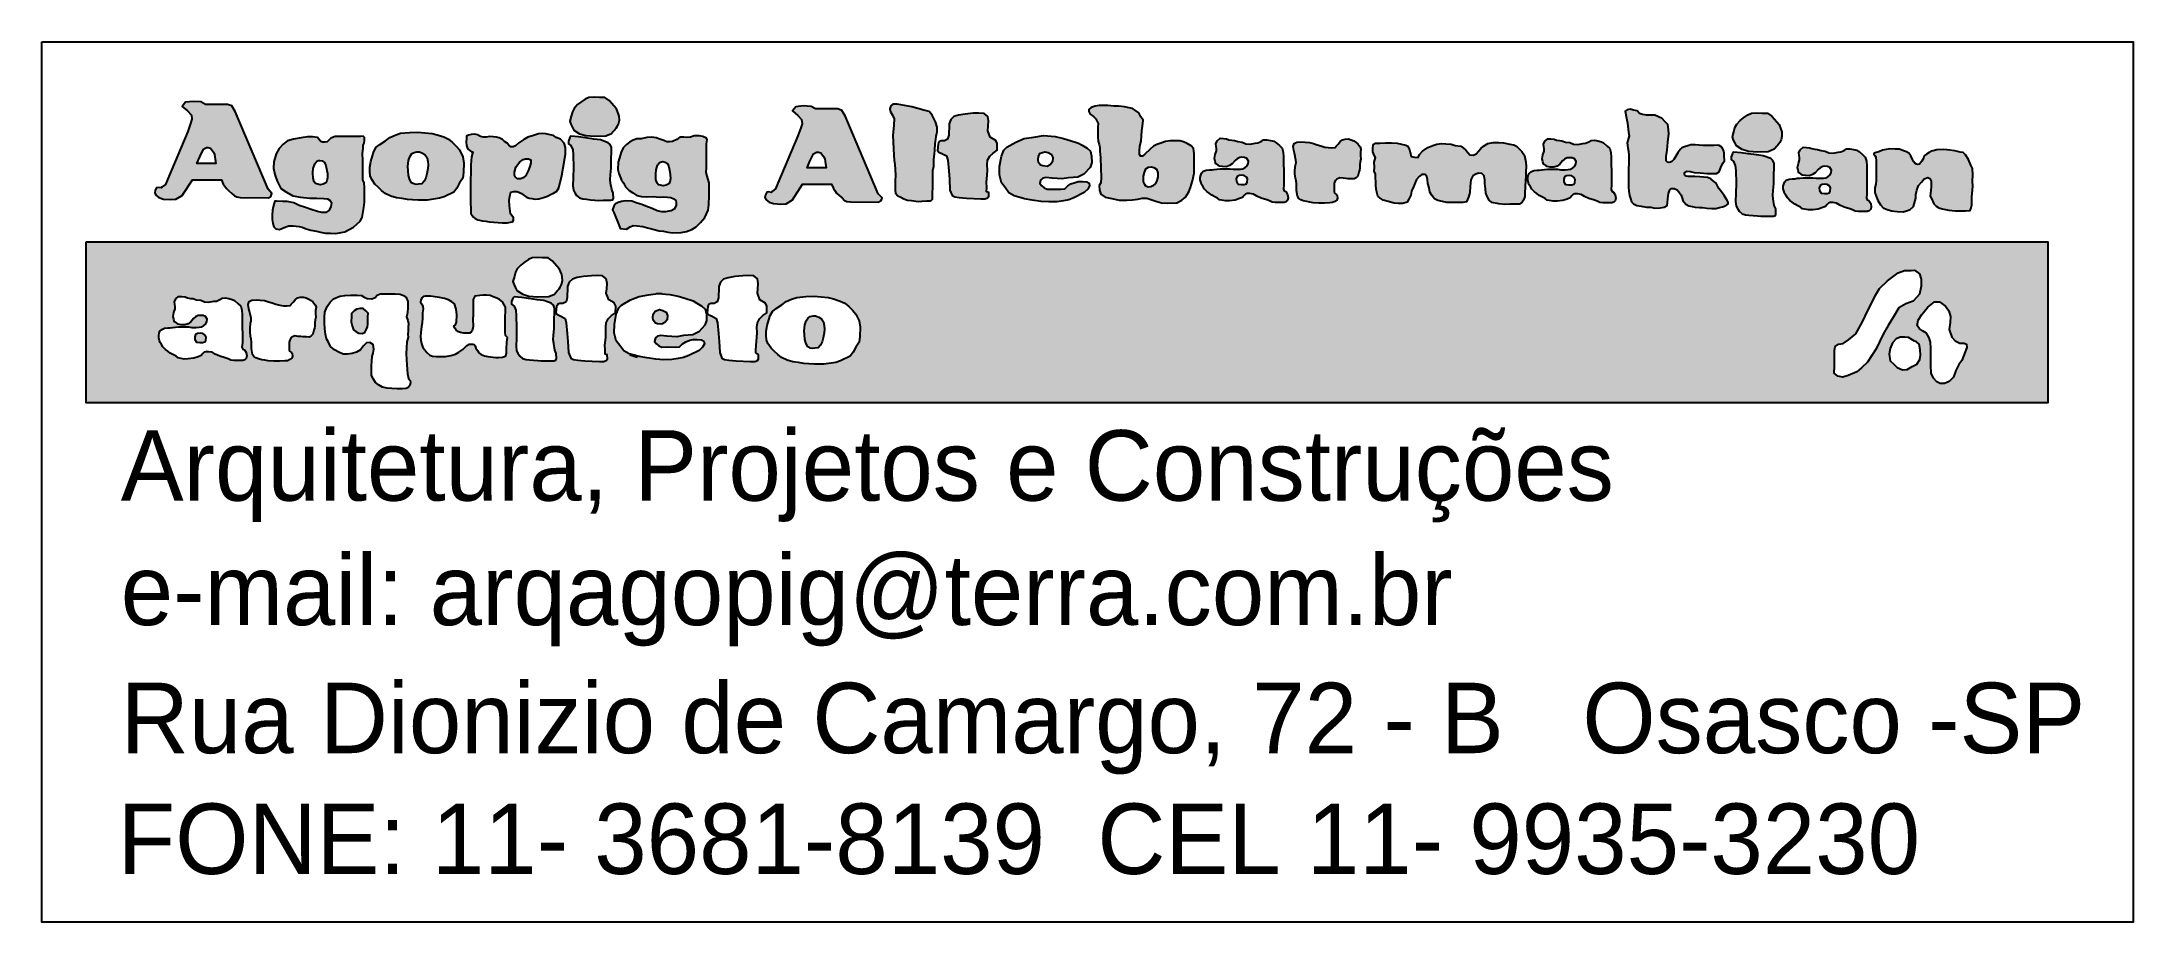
# Model space of a CAD drawing. Extents: x 601.21 to 606.78, y 144.98 to 147.32.
import ezdxf

# ---------------------------------------------------------------- set-up
doc = ezdxf.new("R2010")
doc.units = 0
doc.header["$LTSCALE"] = 0.3
doc.header["$MEASUREMENT"] = 0
doc.layers.get('0').update_dxf_attribs({"linetype": 'CONTINUOUS'})
doc.styles.add('COTA_PREF', font='FUTURAL.TTF', dxfattribs={"height": 0.15})

msp = doc.modelspace()

# ---------------------------------------------------------------- texts
at = {"color": 186, "true_color": 0x1f007a, "style": 'COTA_PREF'}
for s, p in [('Arquitetura, Projetos e Construções', (601.4224, 146.1041)), ('e-mail: arqagopig@terra.com.br', (601.4224, 145.7731)), ('Rua Dionizio de Camargo, 72 - B   Osasco -SP', (601.4224, 145.4323)), (' FONE: 11- 3681-8139  CEL 11- 9935-3230', (601.3445, 145.1109))]:
    msp.add_text(s, height=0.1875, dxfattribs=at).set_placement(p)

# ---------------------------------------------------------------- hatches: boundary and pattern name
at = {"true_color": 0x1f007a}
h = msp.add_hatch(color=186, dxfattribs=at)
h.paths.add_polyline_path([(601.7266, 147.1399), (601.7178, 147.1542), (601.7068, 147.1585), (601.6476, 147.1585), (601.6355, 147.1651), (601.6147, 147.1662), (601.5949, 147.164), (601.5861, 147.1531), (601.6004, 147.141), (601.6103, 147.13), (601.6119, 147.1191), (601.6082, 147.1076), (601.6005, 147.0867), (601.5474, 146.9604), (601.5412, 146.9456), (601.5327, 146.9394), (601.5305, 146.9361), (601.5227, 146.9375), (601.5179, 146.9364), (601.5143, 146.9298), (601.5128, 146.9228), (601.5161, 146.9169), (601.5238, 146.9106), (601.536, 146.9062), (601.5555, 146.9051), (601.5691, 146.9059), (601.5861, 146.9162), (601.613, 146.9581), (601.6903, 146.9581), (601.6951, 146.9464), (601.6992, 146.9408), (601.7036, 146.9346), (601.7102, 146.9283), (601.7183, 146.9217), (601.7246, 146.9151), (601.7309, 146.9121), (601.7404, 146.911), (601.8156, 146.9099), (601.8215, 146.9136), (601.8237, 146.9184), (601.8243, 146.9216), (601.8144, 146.9325)])
h.paths.add_polyline_path([(601.6612, 147.0417), (601.669, 147.0314), (601.6719, 147.0252), (601.673, 147.0185), (601.6745, 147.0068), (601.6756, 147.0012), (601.6248, 147.0012), (601.6325, 147.0193), (601.6421, 147.0392), (601.6502, 147.0436), (601.6553, 147.0436)], flags=16)
h.paths.add_polyline_path([(601.8663, 147.0614), (601.8541, 147.0526), (601.8438, 147.0413), (601.8359, 147.0266), (601.8296, 147.0055), (601.8286, 146.9889), (601.832, 146.9722), (601.8384, 146.9545), (601.8482, 146.9349), (601.8629, 146.9251), (601.8801, 146.9153), (601.9007, 146.9119), (601.9252, 146.9089), (601.9443, 146.9089), (601.963, 146.9084), (601.9723, 146.907), (601.9797, 146.9026), (601.9826, 146.8972), (601.9816, 146.8859), (601.9762, 146.8761), (601.9679, 146.8712), (601.9576, 146.8712), (601.9458, 146.8736), (601.9286, 146.8785), (601.9139, 146.8839), (601.8972, 146.8898), (601.8825, 146.8967), (601.8654, 146.9001), (601.8536, 146.9001), (601.8369, 146.9011), (601.832, 146.9011), (601.8305, 146.8957), (601.8276, 146.8859), (601.8261, 146.8771), (601.8251, 146.8633), (601.8256, 146.8525), (601.8271, 146.8418), (601.83, 146.8324), (601.8349, 146.827), (601.8443, 146.8251), (601.8511, 146.828), (601.8619, 146.8329), (601.8698, 146.8354), (601.8811, 146.8354), (601.8968, 146.8334), (601.9051, 146.8315), (601.9154, 146.8275), (601.9281, 146.8236), (601.9429, 146.8212), (601.9541, 146.8187), (601.9674, 146.8158), (601.9801, 146.8158), (601.9949, 146.8153), (602.0091, 146.8177), (602.0184, 146.8197), (602.0302, 146.8251), (602.0419, 146.8319), (602.0503, 146.8393), (602.0596, 146.8476), (602.0645, 146.8579), (602.0665, 146.8682), (602.0689, 146.8844), (602.0704, 146.8986), (602.0709, 146.9217), (602.0709, 146.9369), (602.0699, 146.9501), (602.0665, 146.9575), (602.0665, 146.9771), (602.066, 146.9947), (602.066, 147.0095), (602.0655, 147.0281), (602.067, 147.0413), (602.067, 147.0497), (602.0699, 147.0551), (602.0704, 147.0624), (602.0704, 147.0703), (602.067, 147.0742), (602.0601, 147.0732), (602.0473, 147.0732), (601.9929, 147.0732), (601.9816, 147.0688), (601.9772, 147.0639), (601.9713, 147.0585), (601.9659, 147.058), (601.9584, 147.0579), (601.957, 147.0586), (601.9534, 147.0604), (601.9458, 147.0703), (601.9321, 147.0722), (601.9188, 147.0722), (601.9021, 147.0698), (601.882, 147.0663)])
h.paths.add_polyline_path([(601.9383, 147.0001), (601.9438, 147.0073), (601.9482, 147.0087), (601.9522, 147.0092), (601.9584, 147.008), (601.9643, 147.0038), (601.9682, 146.9954), (601.9708, 146.9824), (601.972, 146.9745), (601.9723, 146.9642), (601.9708, 146.9547), (601.9679, 146.9499), (601.961, 146.9464), (601.9528, 146.9448), (601.9463, 146.9463), (601.9406, 146.9477), (601.9367, 146.9523), (601.934, 146.9621), (601.9334, 146.9766), (601.9346, 146.9876)], flags=16)
h.paths.add_polyline_path([(602.2639, 147.0777), (602.2504, 147.081), (602.2315, 147.0831), (602.2126, 147.0849), (602.1906, 147.0836), (602.1665, 147.0816), (602.152, 147.0769), (602.1378, 147.0702), (602.1264, 147.0614), (602.1119, 147.0521), (602.102, 147.0443), (602.0958, 147.0329), (602.0917, 147.0215), (602.0876, 147.0068), (602.0852, 146.9918), (602.0847, 146.9798), (602.0863, 146.9682), (602.0899, 146.9584), (602.0982, 146.9465), (602.107, 146.9379), (602.1163, 146.9291), (602.1261, 146.9216), (602.1411, 146.9144), (602.1559, 146.91), (602.1712, 146.9079), (602.1854, 146.9053), (602.1986, 146.9045), (602.2139, 146.904), (602.2385, 146.904), (602.2703, 146.9087), (602.283, 146.9126), (602.3084, 146.925), (602.3167, 146.9353), (602.3239, 146.9493), (602.3322, 146.9623), (602.3345, 146.9778), (602.3348, 147.0018), (602.3325, 147.0192), (602.3239, 147.0373), (602.3143, 147.0471), (602.3053, 147.057), (602.2939, 147.0658), (602.282, 147.0717)])
h.paths.add_polyline_path([(602.2374, 147.0166), (602.2393, 147.0068), (602.24, 146.9972), (602.239, 146.9874), (602.2367, 146.9736), (602.2343, 146.963), (602.2294, 146.9542), (602.2232, 146.9472), (602.2149, 146.9459), (602.2082, 146.9452), (602.202, 146.9467), (602.1958, 146.9501), (602.1911, 146.9579), (602.188, 146.9695), (602.1867, 146.9824), (602.1859, 146.9928), (602.1875, 147.0088), (602.1914, 147.0189), (602.1968, 147.0275), (602.2025, 147.0308), (602.21, 147.0326), (602.2167, 147.0321), (602.2255, 147.0285), (602.2317, 147.0249)], flags=16)
h.paths.add_polyline_path([(602.4597, 147.0452), (602.455, 147.0496), (602.45, 147.0554), (602.4435, 147.0593), (602.4377, 147.0648), (602.4293, 147.0691), (602.4217, 147.0713), (602.4127, 147.072), (602.4044, 147.0727), (602.3946, 147.0709), (602.3866, 147.0709), (602.379, 147.0727), (602.3718, 147.0771), (602.3642, 147.0796), (602.3548, 147.0785), (602.3472, 147.0764), (602.3418, 147.0735), (602.3418, 147.0684), (602.341, 147.0583), (602.3421, 147.0489), (602.3443, 147.0438), (602.3479, 147.0387), (602.3522, 147.0351), (602.3559, 147.0319), (602.3591, 147.0319), (602.3555, 147.0192), (602.3541, 146.9978), (602.3526, 146.9374), (602.3526, 146.9088), (602.3541, 146.8683), (602.357, 146.8629), (602.3606, 146.8585), (602.3649, 146.8549), (602.3722, 146.8517), (602.3769, 146.8502), (602.3834, 146.8484), (602.3935, 146.8477), (602.4026, 146.8462), (602.4268, 146.8444), (602.438, 146.8433), (602.4503, 146.8437), (602.459, 146.8448), (602.4641, 146.8459), (602.467, 146.8506), (602.467, 146.8567), (602.463, 146.8632), (602.459, 146.8676), (602.4568, 146.8886), (602.4558, 146.903), (602.4576, 146.9146), (602.4605, 146.9248), (602.4684, 146.9269), (602.4757, 146.9269), (602.4815, 146.9251), (602.4887, 146.9215), (602.4956, 146.9164), (602.5014, 146.9114), (602.5086, 146.9092), (602.5158, 146.9077), (602.5249, 146.9063), (602.535, 146.9067), (602.547, 146.9106), (602.5578, 146.9143), (602.5658, 146.919), (602.5738, 146.9222), (602.5824, 146.9276), (602.5875, 146.936), (602.5958, 146.9689), (602.5991, 146.9899), (602.6052, 147.0264), (602.6052, 147.0438), (602.6016, 147.0554), (602.5926, 147.0659), (602.5806, 147.0702), (602.5734, 147.076), (602.5643, 147.0778), (602.5535, 147.08), (602.5448, 147.0807), (602.5336, 147.08), (602.5202, 147.076), (602.5057, 147.0709), (602.4945, 147.0648), (602.4818, 147.0565), (602.4724, 147.0478), (602.4659, 147.0452)])
h.paths.add_polyline_path([(602.4833, 147.0051), (602.4927, 147.0116), (602.4992, 147.0138), (602.5072, 147.0138), (602.5137, 147.0109), (602.5137, 147.0033), (602.5104, 146.9928), (602.5061, 146.9816), (602.5003, 146.9689), (602.493, 146.9631), (602.4854, 146.9606), (602.4771, 146.9606), (602.4721, 146.9646), (602.4699, 146.97), (602.4702, 146.9783), (602.4735, 146.9917)], flags=16)
h.paths.add_polyline_path([(602.6258, 147.0241), (602.6267, 146.9906), (602.6263, 146.9637), (602.6254, 146.942), (602.6267, 146.9298), (602.6303, 146.9233), (602.6352, 146.9159), (602.6426, 146.9094), (602.652, 146.9069), (602.661, 146.9061), (602.672, 146.9045), (602.6834, 146.9037), (602.6924, 146.9028), (602.7055, 146.9033), (602.7173, 146.9033), (602.7259, 146.9033), (602.7312, 146.9049), (602.7329, 146.909), (602.7321, 146.9224), (602.7284, 146.9318), (602.7255, 146.949), (602.7243, 146.9588), (602.7251, 146.9714), (602.7272, 146.9886), (602.7267, 147.0013), (602.7276, 147.0433), (602.7247, 147.0515), (602.719, 147.0564), (602.6989, 147.0639), (602.6812, 147.0658), (602.6589, 147.069), (602.6403, 147.0718), (602.6201, 147.0735), (602.6169, 147.0699), (602.6136, 147.0609), (602.6136, 147.0535), (602.6201, 147.0486), (602.6246, 147.0376)])
h.paths.add_polyline_path([(602.6818, 147.1777), (602.6679, 147.1768), (602.6581, 147.1724), (602.6467, 147.1646), (602.6377, 147.1577), (602.6287, 147.1479), (602.6238, 147.1389), (602.6209, 147.1274), (602.6173, 147.114), (602.6201, 147.1054), (602.6242, 147.0972), (602.6279, 147.0899), (602.6431, 147.0802), (602.6598, 147.0756), (602.6836, 147.0737), (602.7124, 147.0746), (602.728, 147.0809), (602.7303, 147.0842), (602.7347, 147.089), (602.7375, 147.0923), (602.7405, 147.0951), (602.7432, 147.0993), (602.7463, 147.1062), (602.7488, 147.116), (602.7484, 147.1274), (602.7459, 147.1348), (602.741, 147.147), (602.7214, 147.1691), (602.7104, 147.1768), (602.6957, 147.1768)])
h.paths.add_polyline_path([(602.8749, 147.0592), (602.8672, 147.0626), (602.8569, 147.0657), (602.847, 147.0695), (602.8342, 147.0708), (602.8221, 147.0699), (602.8071, 147.0669), (602.7951, 147.0665), (602.7857, 147.0631), (602.7762, 147.0575), (602.7676, 147.0515), (602.7591, 147.0425), (602.7539, 147.0309), (602.7488, 147.0163), (602.7453, 147.0043), (602.7449, 146.9854), (602.747, 146.9747), (602.7543, 146.9571), (602.7599, 146.9494), (602.7651, 146.9391), (602.7745, 146.9297), (602.7848, 146.9228), (602.7955, 146.9159), (602.8076, 146.9134), (602.8217, 146.9125), (602.8389, 146.9129), (602.8548, 146.9116), (602.8672, 146.9121), (602.8771, 146.9116), (602.8857, 146.9103), (602.8934, 146.9069), (602.8994, 146.9031), (602.9003, 146.897), (602.8998, 146.8893), (602.8947, 146.8795), (602.8865, 146.8752), (602.8801, 146.8739), (602.8711, 146.8722), (602.8616, 146.8722), (602.8496, 146.8752), (602.8359, 146.8812), (602.8196, 146.888), (602.8088, 146.8919), (602.796, 146.8958), (602.7818, 146.9005), (602.7655, 146.9018), (602.7543, 146.8996), (602.7458, 146.8975), (602.7385, 146.894), (602.7337, 146.8872), (602.7307, 146.8777), (602.7342, 146.8709), (602.747, 146.8383), (602.7513, 146.828), (602.7676, 146.8267), (602.7779, 146.8327), (602.7852, 146.8366), (602.7964, 146.8357), (602.8114, 146.8331), (602.8234, 146.8301), (602.838, 146.8263), (602.8548, 146.8224), (602.8659, 146.8207), (602.8779, 146.8185), (602.8912, 146.8168), (602.9131, 146.8173), (602.9277, 146.8198), (602.9415, 146.8258), (602.9535, 146.8323), (602.9646, 146.8439), (602.9758, 146.8576), (602.9852, 146.8773), (602.9865, 146.891), (602.9874, 146.9159), (602.9874, 146.9288), (602.9878, 146.9498), (602.9839, 146.9614), (602.9801, 146.9773), (602.9809, 146.9906), (602.9809, 147.0077), (602.9805, 147.0232), (602.9805, 147.0339), (602.9809, 147.0476), (602.9809, 147.0532), (602.9818, 147.0592), (602.9827, 147.0639), (602.9805, 147.0682), (602.9711, 147.0729), (602.9608, 147.0751), (602.9479, 147.0751), (602.938, 147.0712), (602.9294, 147.0699), (602.9204, 147.0708), (602.9101, 147.0708), (602.9015, 147.0648), (602.8904, 147.0596), (602.8822, 147.0588)])
h.paths.add_polyline_path([(602.8645, 147.0061), (602.8706, 147.0049), (602.8765, 147.0007), (602.8804, 146.9923), (602.8831, 146.9793), (602.8842, 146.9714), (602.8846, 146.9611), (602.8831, 146.9516), (602.8801, 146.9468), (602.8733, 146.9433), (602.865, 146.9417), (602.8586, 146.9432), (602.8529, 146.9446), (602.849, 146.9492), (602.8462, 146.959), (602.8457, 146.9735), (602.8469, 146.9845), (602.8506, 146.997), (602.856, 147.0042), (602.8605, 147.0056)], flags=16)
h = msp.add_hatch(color=186, dxfattribs=at)
h.paths.add_polyline_path([(603.3498, 147.1279), (603.341, 147.1422), (603.33, 147.1466), (603.2708, 147.1466), (603.2587, 147.1532), (603.2378, 147.1543), (603.2181, 147.1521), (603.2093, 147.1411), (603.2236, 147.129), (603.2335, 147.1181), (603.2351, 147.1071), (603.2314, 147.0957), (603.2236, 147.0747), (603.1706, 146.9484), (603.1643, 146.9337), (603.1559, 146.9274), (603.1537, 146.9241), (603.1459, 146.9256), (603.1411, 146.9245), (603.1374, 146.9178), (603.136, 146.9108), (603.1393, 146.9049), (603.147, 146.8987), (603.1592, 146.8943), (603.1787, 146.8932), (603.1923, 146.8939), (603.2093, 146.9042), (603.2362, 146.9462), (603.3135, 146.9462), (603.3183, 146.9344), (603.3224, 146.9289), (603.3268, 146.9226), (603.3334, 146.9164), (603.3415, 146.9097), (603.3478, 146.9031), (603.354, 146.9002), (603.3636, 146.899), (603.4388, 146.8979), (603.4446, 146.9016), (603.4469, 146.9064), (603.4475, 146.9096), (603.4376, 146.9206)])
h.paths.add_polyline_path([(603.2844, 147.0298), (603.2922, 147.0195), (603.2951, 147.0132), (603.2962, 147.0066), (603.2977, 146.9948), (603.2988, 146.9893), (603.248, 146.9893), (603.2557, 147.0073), (603.2653, 147.0272), (603.2734, 147.0316), (603.2785, 147.0316)], flags=16)
h.paths.add_polyline_path([(603.592, 147.0741), (603.5945, 147.085), (603.5941, 147.0976), (603.5899, 147.1118), (603.5807, 147.1294), (603.5727, 147.1399), (603.5589, 147.1428), (603.5271, 147.152), (603.488, 147.1591), (603.4767, 147.1587), (603.4713, 147.1549), (603.4683, 147.1466), (603.4704, 147.1382), (603.4755, 147.1298), (603.4801, 147.1198), (603.4792, 147.1034), (603.4767, 147.0754), (603.4788, 147.0235), (603.4801, 147.0101), (603.4817, 146.9984), (603.4834, 146.9707), (603.4822, 146.954), (603.4822, 146.9301), (603.4834, 146.9222), (603.4897, 146.9155), (603.4972, 146.9117), (603.506, 146.9067), (603.5157, 146.9033), (603.5257, 146.9029), (603.5437, 146.9004), (603.5538, 146.9012), (603.5663, 146.9016), (603.5772, 146.9016), (603.5818, 146.9058), (603.5827, 146.9544), (603.5827, 146.9824), (603.5856, 146.9938), (603.5856, 147.0122), (603.5873, 147.0272), (603.588, 147.0361), (603.5889, 147.0544), (603.5903, 147.0649)])
h.paths.add_polyline_path([(603.6251, 147.0762), (603.6217, 147.0658), (603.6133, 147.0612), (603.605, 147.0612), (603.6003, 147.0598), (603.5978, 147.0557), (603.5965, 147.0529), (603.595, 147.0358), (603.599, 147.0314), (603.6065, 147.0281), (603.6191, 147.0214), (603.6225, 147.0101), (603.625, 146.9816), (603.6266, 146.9598), (603.6283, 146.9305), (603.6342, 146.9159), (603.6413, 146.9125), (603.653, 146.9104), (603.6719, 146.9088), (603.7105, 146.9067), (603.7218, 146.9071), (603.7285, 146.9096), (603.7319, 146.9142), (603.7314, 146.9243), (603.7256, 146.9259), (603.726, 146.9381), (603.7252, 146.9502), (603.7272, 146.9703), (603.7277, 146.9837), (603.7272, 146.9979), (603.7285, 147.0101), (603.7339, 147.0205), (603.7432, 147.0289), (603.7536, 147.0365), (603.7541, 147.0545), (603.7499, 147.0624), (603.7352, 147.0712), (603.7289, 147.0884), (603.7302, 147.1001), (603.731, 147.1143), (603.7289, 147.1265), (603.7189, 147.1344), (603.7055, 147.1353), (603.6896, 147.1348), (603.6686, 147.1328), (603.651, 147.1298), (603.6389, 147.1261), (603.6305, 147.1181), (603.6259, 147.1064), (603.6259, 147.0955), (603.6251, 147.0854)])
h.paths.add_polyline_path([(603.8036, 147.058), (603.7793, 147.0445), (603.7719, 147.037), (603.7651, 147.0206), (603.7604, 146.9931), (603.7601, 146.971), (603.7654, 146.9496), (603.7747, 146.9371), (603.7851, 146.9229), (603.7993, 146.9147), (603.8264, 146.9075), (603.8468, 146.904), (603.871, 146.9004), (603.8917, 146.899), (603.9128, 146.8993), (603.9299, 146.9022), (603.9442, 146.9047), (603.9581, 146.91), (603.9856, 146.9239), (603.9952, 146.9325), (603.9998, 146.9414), (603.9984, 146.9485), (603.9923, 146.9521), (603.9809, 146.9532), (603.9695, 146.9532), (603.9609, 146.951), (603.9502, 146.9468), (603.9417, 146.9418), (603.9338, 146.9336), (603.9231, 146.9328), (603.9007, 146.9332), (603.8867, 146.9328), (603.8785, 146.9364), (603.8725, 146.9414), (603.8671, 146.9478), (603.8693, 146.9571), (603.875, 146.9621), (603.8832, 146.9639), (603.8999, 146.9617), (603.9267, 146.96), (603.9438, 146.9632), (603.9688, 146.9649), (603.9848, 146.9731), (604.0009, 146.9906), (604.0055, 147.0035), (604.0052, 147.0202), (604.002, 147.0338), (603.9934, 147.0416), (603.9799, 147.0498), (603.9699, 147.0555), (603.9477, 147.0627), (603.9299, 147.068), (603.9078, 147.0727), (603.8771, 147.0755), (603.8514, 147.0716), (603.8261, 147.0673)])
h.paths.add_polyline_path([(603.8685, 147.0288), (603.8803, 147.0324), (603.8892, 147.0302), (603.8978, 147.0256), (603.9017, 147.0167), (603.901, 147.0056), (603.8946, 146.9978), (603.8867, 146.9935), (603.8753, 146.9945), (603.8693, 146.9967), (603.8639, 147.0042), (603.8625, 147.0113), (603.8635, 147.0202)], flags=16)
h.paths.add_polyline_path([(604.0271, 147.0444), (604.0271, 147.0346), (604.0288, 147.0164), (604.0305, 146.9626), (604.0297, 146.9494), (604.025, 146.9426), (604.0258, 146.9299), (604.0297, 146.9198), (604.0411, 146.9117), (604.0589, 146.9079), (604.0784, 146.9037), (604.0988, 146.9032), (604.114, 146.9049), (604.128, 146.9066), (604.1395, 146.9092), (604.1518, 146.9092), (604.1649, 146.9045), (604.1789, 146.8998), (604.1912, 146.8969), (604.2077, 146.8952), (604.2319, 146.8969), (604.2455, 146.9037), (604.2548, 146.9113), (604.2637, 146.9257), (604.2684, 146.9376), (604.2735, 146.9549), (604.2777, 146.9757), (604.2777, 146.9918), (604.2781, 147.0147), (604.2781, 147.0278), (604.2764, 147.0406), (604.2696, 147.0482), (604.2595, 147.0545), (604.2493, 147.0584), (604.24, 147.0617), (604.2268, 147.0617), (604.2145, 147.0617), (604.2018, 147.0601), (604.1895, 147.0554), (604.1785, 147.052), (604.1696, 147.0469), (604.1607, 147.0393), (604.1471, 147.0257), (604.1407, 147.0206), (604.1352, 147.0206), (604.1327, 147.0249), (604.1327, 147.0342), (604.1335, 147.0469), (604.1369, 147.0605), (604.1382, 147.0749), (604.139, 147.0876), (604.1407, 147.1003), (604.142, 147.1168), (604.1357, 147.1253), (604.131, 147.1363), (604.1221, 147.1423), (604.114, 147.1474), (604.1047, 147.1491), (604.0924, 147.1516), (604.0776, 147.1537), (604.0644, 147.1541), (604.0483, 147.1558), (604.0352, 147.1554), (604.025, 147.155), (604.0144, 147.1533), (604.0038, 147.1503), (603.9979, 147.1452), (603.9979, 147.1393), (604.0013, 147.1325), (604.0063, 147.1291), (604.0106, 147.1257), (604.0161, 147.1202), (604.0191, 147.1147), (604.0225, 147.1075), (604.0212, 147.0986), (604.0212, 147.0859), (604.0216, 147.0711), (604.0225, 147.0605), (604.025, 147.052)])
h.paths.add_polyline_path([(604.1492, 146.9867), (604.156, 146.9918), (604.1632, 146.9927), (604.1704, 146.9901), (604.1781, 146.9859), (604.1814, 146.9766), (604.181, 146.9655), (604.1785, 146.9562), (604.1747, 146.9477), (604.1679, 146.9418), (604.1624, 146.9393), (604.1556, 146.9384), (604.1496, 146.9405), (604.1471, 146.9456), (604.1435, 146.9526), (604.1428, 146.9671), (604.1454, 146.977)], flags=16)
h.paths.add_polyline_path([(604.4182, 146.9944), (604.4137, 146.9907), (604.4074, 146.987), (604.4011, 146.9862), (604.3932, 146.9857), (604.3816, 146.9857), (604.3726, 146.9867), (604.3665, 146.9867), (604.3605, 146.9873), (604.3552, 146.9873), (604.3512, 146.987), (604.3468, 146.987), (604.3383, 146.9862), (604.3312, 146.9856), (604.3246, 146.9845), (604.3178, 146.984), (604.3096, 146.9832), (604.3022, 146.9804), (604.2972, 146.9758), (604.2953, 146.97), (604.2939, 146.9643), (604.2942, 146.9574), (604.2961, 146.9498), (604.2978, 146.9451), (604.3008, 146.9404), (604.3049, 146.9339), (604.3115, 146.9267), (604.3178, 146.9224), (604.3246, 146.9166), (604.3331, 146.9125), (604.34, 146.9087), (604.3452, 146.9043), (604.3614, 146.9015), (604.3723, 146.9018), (604.3871, 146.9037), (604.3989, 146.9076), (604.4063, 146.9109), (604.4112, 146.9158), (604.4145, 146.9199), (604.4189, 146.921), (604.426, 146.921), (604.4359, 146.9193), (604.4444, 146.9141), (604.4564, 146.9089), (604.471, 146.9046), (604.4784, 146.9018), (604.4852, 146.8985), (604.4943, 146.8972), (604.5017, 146.8972), (604.5107, 146.8972), (604.5173, 146.8972), (604.5225, 146.8993), (604.5266, 146.9032), (604.528, 146.9098), (604.5266, 146.9185), (604.5219, 146.9262), (604.5173, 146.9281), (604.5154, 146.9328), (604.5165, 146.9456), (604.5165, 146.9577), (604.5165, 146.9689), (604.5162, 146.9856), (604.5159, 146.9966), (604.5159, 147.0188), (604.5151, 147.0314), (604.5118, 147.0418), (604.5047, 147.0487), (604.4956, 147.0569), (604.4896, 147.0602), (604.4806, 147.0621), (604.471, 147.0643), (604.4625, 147.0637), (604.4562, 147.0596), (604.4477, 147.0558), (604.4406, 147.0555), (604.4266, 147.0525), (604.4153, 147.0533), (604.4055, 147.058), (604.3945, 147.0593), (604.3849, 147.0626), (604.3781, 147.0629), (604.3704, 147.0645), (604.3638, 147.067), (604.3556, 147.0678), (604.3468, 147.0681), (604.3389, 147.0618), (604.3359, 147.0533), (604.3367, 147.0467), (604.3372, 147.0413), (604.3372, 147.0352), (604.3342, 147.0254), (604.332, 147.0147), (604.334, 147.0067), (604.3359, 147.0002), (604.3416, 146.9969), (604.3452, 146.9944), (604.3536, 146.9928), (604.3636, 146.9925), (604.3721, 146.9954), (604.3792, 147.0005), (604.3866, 147.0092), (604.3919, 147.0134), (604.399, 147.0171), (604.4045, 147.0176), (604.4119, 147.0173), (604.418, 147.0144), (604.4227, 147.0076), (604.4217, 147.0002)])
h.paths.add_polyline_path([(604.4175, 146.9645), (604.4197, 146.9599), (604.4188, 146.9511), (604.4167, 146.9473), (604.4107, 146.9454), (604.4036, 146.9456), (604.3945, 146.9465), (604.3901, 146.9536), (604.3899, 146.9602), (604.392, 146.9665), (604.3973, 146.9695), (604.4047, 146.9703), (604.411, 146.9692)], flags=16)
h.paths.add_polyline_path([(604.6516, 146.9517), (604.654, 146.9556), (604.657, 146.9597), (604.6657, 146.9629), (604.6742, 146.9619), (604.6813, 146.9616), (604.6878, 146.9607), (604.6963, 146.9602), (604.7036, 146.9599), (604.7087, 146.9631), (604.7136, 146.9672), (604.716, 146.9779), (604.7177, 146.9838), (604.7189, 146.9893), (604.7189, 146.9974), (604.7194, 147.0061), (604.7209, 147.0131), (604.7206, 147.0217), (604.7206, 147.0309), (604.7216, 147.0391), (604.7192, 147.0455), (604.7163, 147.0498), (604.7133, 147.0532), (604.7085, 147.0571), (604.7029, 147.061), (604.6956, 147.0639), (604.6883, 147.0664), (604.6796, 147.0661), (604.6725, 147.0642), (604.6662, 147.0593), (604.6608, 147.053), (604.6553, 147.0474), (604.6531, 147.0438), (604.6441, 147.0428), (604.6348, 147.0433), (604.6256, 147.0447), (604.6149, 147.0479), (604.6052, 147.0508), (604.5952, 147.054), (604.5843, 147.0569), (604.5734, 147.0576), (604.5634, 147.0591), (604.5508, 147.0583), (604.5435, 147.0542), (604.5413, 147.0464), (604.5427, 147.0353), (604.5449, 147.0285), (604.5488, 147.01), (604.5491, 147.0042), (604.5476, 146.9964), (604.5461, 146.9838), (604.5461, 146.9735), (604.5474, 146.9621), (604.5493, 146.9546), (604.5503, 146.9471), (604.55, 146.94), (604.55, 146.9296), (604.5527, 146.9138), (604.5561, 146.9084), (604.5617, 146.9046), (604.5683, 146.9016), (604.5775, 146.8997), (604.5858, 146.8982), (604.5945, 146.8963), (604.6093, 146.8958), (604.6249, 146.8953), (604.6387, 146.8968), (604.646, 146.897), (604.6521, 146.9004), (604.6574, 146.9038), (604.6589, 146.9092), (604.6587, 146.9162), (604.6567, 146.9189), (604.6515, 146.9215), (604.6502, 146.9262), (604.6502, 146.9301), (604.6504, 146.9398), (604.6504, 146.9466)])
h.paths.add_polyline_path([(604.8697, 146.9582), (604.8762, 146.9666), (604.8835, 146.972), (604.8922, 146.972), (604.8968, 146.9662), (604.8987, 146.9582), (604.8999, 146.9479), (604.903, 146.936), (604.9049, 146.925), (604.9106, 146.915), (604.9175, 146.907), (604.9263, 146.9028), (604.9389, 146.9001), (604.9504, 146.8971), (604.9771, 146.8978), (604.9928, 146.8971), (605.0024, 146.8994), (605.0081, 146.912), (605.0108, 146.9238), (605.0119, 146.9402), (605.0138, 146.9574), (605.0192, 146.9681), (605.0268, 146.9731), (605.0352, 146.9754), (605.0433, 146.9746), (605.0494, 146.9685), (605.0509, 146.9571), (605.0509, 146.9475), (605.0528, 146.9341), (605.054, 146.9219), (605.0578, 146.9112), (605.0624, 146.9036), (605.07, 146.8978), (605.0884, 146.8936), (605.1037, 146.8917), (605.1174, 146.8932), (605.1327, 146.8932), (605.143, 146.8932), (605.1503, 146.8986), (605.1537, 146.9032), (605.1572, 146.9131), (605.1579, 146.9234), (605.1587, 146.9383), (605.1595, 146.9567), (605.1606, 146.9674), (605.1602, 146.98), (605.1614, 146.993), (605.1599, 147.0048), (605.1564, 147.022), (605.1492, 147.0335), (605.1354, 147.0476), (605.1285, 147.0507), (605.1174, 147.053), (605.101, 147.056), (605.088, 147.0568), (605.0735, 147.0568), (605.0589, 147.0541), (605.0475, 147.0473), (605.0402, 147.0408), (605.0283, 147.027), (605.0207, 147.0232), (605.0115, 147.0239), (605.0066, 147.0293), (605.0008, 147.0362), (604.9939, 147.043), (604.9871, 147.0469), (604.9725, 147.0492), (604.9618, 147.0522), (604.9473, 147.0537), (604.9362, 147.0545), (604.9236, 147.0526), (604.9125, 147.0488), (604.8999, 147.0434), (604.8854, 147.0343), (604.8773, 147.0247), (604.8735, 147.0174), (604.864, 147.0178), (604.8555, 147.0194), (604.8544, 147.0239), (604.8525, 147.0308), (604.8506, 147.0377), (604.8464, 147.0469), (604.8406, 147.0499), (604.8296, 147.053), (604.8181, 147.0549), (604.8032, 147.0557), (604.7871, 147.0557), (604.7718, 147.0549), (604.76, 147.0549), (604.7542, 147.0511), (604.7535, 147.0404), (604.7535, 147.032), (604.7569, 147.0236), (604.7607, 147.0167), (604.7588, 147.0113), (604.7565, 147.0044), (604.7573, 146.9911), (604.7569, 146.98), (604.7607, 146.9735), (604.7615, 146.9414), (604.763, 146.928), (604.7661, 146.9143), (604.773, 146.9085), (604.7806, 146.9032), (604.7936, 146.8997), (604.8097, 146.8959), (604.8204, 146.8948), (604.8326, 146.8951), (604.8441, 146.8982), (604.8487, 146.9066), (604.854, 146.9169), (604.8563, 146.9276), (604.8613, 146.9387), (604.8647, 146.9479)])
h.paths.add_polyline_path([(605.3874, 146.9956), (605.3874, 147.0178), (605.3866, 147.0304), (605.3833, 147.0408), (605.3762, 147.0476), (605.3671, 147.0559), (605.3611, 147.0591), (605.3521, 147.0611), (605.3425, 147.0633), (605.334, 147.0627), (605.3277, 147.0586), (605.3192, 147.0548), (605.312, 147.0545), (605.2981, 147.0515), (605.2868, 147.0523), (605.277, 147.057), (605.266, 147.0583), (605.2564, 147.0616), (605.2496, 147.0619), (605.2419, 147.0635), (605.2353, 147.066), (605.2271, 147.0668), (605.2183, 147.0671), (605.2104, 147.0608), (605.2074, 147.0523), (605.2082, 147.0457), (605.2087, 147.0402), (605.2087, 147.0342), (605.2057, 147.0244), (605.2035, 147.0137), (605.2054, 147.0057), (605.2074, 146.9992), (605.2131, 146.9959), (605.2167, 146.9934), (605.2251, 146.9918), (605.2351, 146.9915), (605.2436, 146.9944), (605.2507, 146.9994), (605.2581, 147.0081), (605.2633, 147.0124), (605.2705, 147.016), (605.276, 147.0166), (605.2834, 147.0163), (605.2894, 147.0134), (605.2942, 147.0066), (605.2931, 146.9992), (605.2897, 146.9934), (605.2852, 146.9897), (605.2789, 146.986), (605.2726, 146.9852), (605.2647, 146.9847), (605.2531, 146.9847), (605.2441, 146.9857), (605.238, 146.9857), (605.232, 146.9863), (605.2267, 146.9863), (605.2227, 146.986), (605.2182, 146.986), (605.2098, 146.9852), (605.2027, 146.9846), (605.1961, 146.9835), (605.1893, 146.983), (605.1811, 146.9822), (605.1737, 146.9794), (605.1687, 146.9748), (605.1668, 146.969), (605.1654, 146.9633), (605.1657, 146.9564), (605.1676, 146.9487), (605.1693, 146.9441), (605.1723, 146.9394), (605.1764, 146.9329), (605.183, 146.9257), (605.1893, 146.9213), (605.1961, 146.9156), (605.2046, 146.9115), (605.2115, 146.9077), (605.2167, 146.9033), (605.2328, 146.9005), (605.2438, 146.9008), (605.2586, 146.9027), (605.2704, 146.9066), (605.2778, 146.9098), (605.2827, 146.9148), (605.286, 146.9189), (605.2904, 146.92), (605.2975, 146.92), (605.3074, 146.9183), (605.3159, 146.9131), (605.3279, 146.9079), (605.3425, 146.9035), (605.3499, 146.9008), (605.3567, 146.8975), (605.3658, 146.8961), (605.3732, 146.8961), (605.3822, 146.8961), (605.3888, 146.8961), (605.394, 146.8983), (605.3981, 146.9022), (605.3995, 146.9087), (605.3981, 146.9175), (605.3934, 146.9252), (605.3888, 146.9271), (605.3869, 146.9318), (605.388, 146.9446), (605.388, 146.9567), (605.388, 146.9679), (605.3877, 146.9846)])
h.paths.add_polyline_path([(605.289, 146.9635), (605.2912, 146.9589), (605.2903, 146.9501), (605.2882, 146.9463), (605.2822, 146.9444), (605.275, 146.9446), (605.266, 146.9455), (605.2616, 146.9526), (605.2613, 146.9592), (605.2635, 146.9655), (605.2687, 146.9685), (605.2761, 146.9693), (605.2824, 146.9682)], flags=16)
h.paths.add_polyline_path([(605.4341, 147.0043), (605.4337, 146.9839), (605.4329, 146.9639), (605.4329, 146.9383), (605.4345, 146.9273), (605.4361, 146.9159), (605.4388, 146.9077), (605.4416, 146.899), (605.4463, 146.8935), (605.4557, 146.8896), (605.4667, 146.888), (605.4809, 146.8849), (605.4927, 146.8849), (605.5037, 146.8825), (605.5178, 146.8829), (605.528, 146.8853), (605.5359, 146.8892), (605.5375, 146.8963), (605.5382, 146.9073), (605.5398, 146.9214), (605.543, 146.9309), (605.5477, 146.9348), (605.5547, 146.9344), (605.5626, 146.9312), (605.5673, 146.9257), (605.5736, 146.9171), (605.5764, 146.9089), (605.5779, 146.903), (605.5815, 146.8979), (605.5862, 146.8928), (605.594, 146.8888), (605.6027, 146.8865), (605.6105, 146.8849), (605.6219, 146.8837), (605.6306, 146.8837), (605.642, 146.8825), (605.6553, 146.8818), (605.666, 146.8818), (605.6754, 146.8845), (605.6836, 146.8861), (605.6887, 146.888), (605.6946, 146.8908), (605.6986, 146.8939), (605.6986, 146.8979), (605.695, 146.9049), (605.688, 146.9159), (605.6809, 146.9261), (605.6738, 146.9348), (605.6667, 146.9489), (605.6593, 146.9544), (605.6526, 146.9599), (605.6432, 146.9639), (605.6329, 146.9646), (605.6227, 146.9654), (605.6094, 146.9662), (605.6011, 146.9662), (605.5921, 146.9662), (605.5866, 146.9674), (605.5817, 146.9701), (605.5822, 146.9776), (605.5885, 146.9804), (605.5972, 146.98), (605.6082, 146.9768), (605.6243, 146.976), (605.6428, 146.9749), (605.6561, 146.9745), (605.6671, 146.9745), (605.6742, 146.9792), (605.6789, 146.9902), (605.684, 147.002), (605.6884, 147.0086), (605.6876, 147.022), (605.6876, 147.0283), (605.6864, 147.0369), (605.6817, 147.0444), (605.6742, 147.0491), (605.6695, 147.0495), (605.6601, 147.0491), (605.6447, 147.0491), (605.6314, 147.0491), (605.6212, 147.0495), (605.6105, 147.0511), (605.5995, 147.0507), (605.5913, 147.0483), (605.5819, 147.0456), (605.5756, 147.0424), (605.5705, 147.0381), (605.5646, 147.0295), (605.5536, 147.0118), (605.5474, 147.0051), (605.5377, 147.0035), (605.5335, 147.0082), (605.5335, 147.0126), (605.5335, 147.02), (605.5359, 147.0365), (605.5382, 147.0577), (605.5402, 147.0801), (605.5394, 147.0915), (605.5378, 147.1053), (605.5304, 147.1131), (605.5229, 147.1206), (605.5135, 147.1253), (605.5033, 147.1296), (605.4923, 147.1296), (605.4809, 147.1296), (605.4703, 147.1312), (605.4628, 147.1343), (605.4561, 147.1414), (605.4467, 147.143), (605.4376, 147.1453), (605.4298, 147.1442), (605.4247, 147.1402), (605.4274, 147.1261), (605.4306, 147.1084), (605.4337, 147.0848), (605.4353, 147.075), (605.4294, 147.0558), (605.4317, 147.0428), (605.4337, 147.033), (605.4345, 147.0232)])
h.paths.add_polyline_path([(605.8052, 147.0326), (605.8208, 147.0389), (605.8231, 147.0422), (605.8276, 147.047), (605.8304, 147.0503), (605.8333, 147.0531), (605.836, 147.0573), (605.8392, 147.0642), (605.8416, 147.074), (605.8412, 147.0854), (605.8388, 147.0928), (605.8339, 147.105), (605.8143, 147.1271), (605.8032, 147.1348), (605.7885, 147.1348), (605.7746, 147.1357), (605.7607, 147.1348), (605.7509, 147.1303), (605.7395, 147.1226), (605.7305, 147.1156), (605.7215, 147.1058), (605.7166, 147.0969), (605.7138, 147.0854), (605.7101, 147.072), (605.713, 147.0634), (605.717, 147.0552), (605.7207, 147.0479), (605.7359, 147.0382), (605.7526, 147.0335), (605.7764, 147.0317)])
h.paths.add_polyline_path([(605.8204, 147.0013), (605.8175, 147.0095), (605.8118, 147.0144), (605.7917, 147.0219), (605.774, 147.0238), (605.7517, 147.027), (605.7331, 147.0298), (605.713, 147.0315), (605.7097, 147.0279), (605.7064, 147.0189), (605.7064, 147.0115), (605.713, 147.0066), (605.7174, 146.9956), (605.7187, 146.9821), (605.7195, 146.9486), (605.7191, 146.9217), (605.7183, 146.9), (605.7195, 146.8878), (605.7232, 146.8813), (605.7281, 146.8739), (605.7354, 146.8674), (605.7448, 146.8649), (605.7538, 146.8641), (605.7648, 146.8625), (605.7763, 146.8617), (605.7853, 146.8608), (605.7983, 146.8612), (605.8102, 146.8612), (605.8187, 146.8612), (605.8241, 146.8629), (605.8257, 146.867), (605.8249, 146.8804), (605.8212, 146.8898), (605.8183, 146.907), (605.8171, 146.9168), (605.8179, 146.9294), (605.82, 146.9466), (605.8196, 146.9592)])
h.paths.add_polyline_path([(605.9726, 146.9763), (605.9692, 146.9705), (605.9647, 146.9668), (605.9584, 146.9631), (605.952, 146.9623), (605.9441, 146.9618), (605.9325, 146.9618), (605.9236, 146.9628), (605.9175, 146.9628), (605.9114, 146.9634), (605.9062, 146.9634), (605.9022, 146.9631), (605.8977, 146.9631), (605.8893, 146.9623), (605.8822, 146.9617), (605.8756, 146.9606), (605.8687, 146.9601), (605.8605, 146.9593), (605.8531, 146.9565), (605.8482, 146.9519), (605.8463, 146.9461), (605.8449, 146.9404), (605.8452, 146.9335), (605.8471, 146.9258), (605.8487, 146.9212), (605.8518, 146.9165), (605.8559, 146.91), (605.8624, 146.9028), (605.8687, 146.8984), (605.8756, 146.8927), (605.8841, 146.8886), (605.8909, 146.8847), (605.8961, 146.8804), (605.9123, 146.8776), (605.9233, 146.8779), (605.9381, 146.8798), (605.9499, 146.8837), (605.9573, 146.8869), (605.9622, 146.8919), (605.9655, 146.896), (605.9699, 146.8971), (605.977, 146.8971), (605.9869, 146.8954), (605.9954, 146.8902), (606.0074, 146.885), (606.0219, 146.8806), (606.0293, 146.8779), (606.0362, 146.8746), (606.0452, 146.8732), (606.0526, 146.8732), (606.0617, 146.8732), (606.0683, 146.8732), (606.0735, 146.8754), (606.0776, 146.8793), (606.0789, 146.8858), (606.0776, 146.8946), (606.0729, 146.9023), (606.0683, 146.9042), (606.0663, 146.9089), (606.0674, 146.9217), (606.0674, 146.9338), (606.0674, 146.945), (606.0672, 146.9617), (606.0669, 146.9727), (606.0669, 146.9949), (606.0661, 147.0075), (606.0628, 147.0179), (606.0556, 147.0247), (606.0466, 147.033), (606.0406, 147.0362), (606.0315, 147.0382), (606.0219, 147.0404), (606.0134, 147.0398), (606.0071, 147.0357), (605.9986, 147.0319), (605.9915, 147.0316), (605.9775, 147.0286), (605.9663, 147.0294), (605.9564, 147.0341), (605.9455, 147.0354), (605.9359, 147.0387), (605.929, 147.039), (605.9214, 147.0406), (605.9148, 147.0431), (605.9066, 147.0439), (605.8978, 147.0442), (605.8898, 147.0379), (605.8868, 147.0294), (605.8877, 147.0228), (605.8882, 147.0173), (605.8882, 147.0113), (605.8852, 147.0015), (605.883, 146.9908), (605.8849, 146.9828), (605.8868, 146.9762), (605.8926, 146.973), (605.8961, 146.9705), (605.9046, 146.9689), (605.9146, 146.9686), (605.923, 146.9715), (605.9302, 146.9765), (605.9375, 146.9852), (605.9428, 146.9895), (605.9499, 146.9931), (605.9555, 146.9937), (605.9629, 146.9934), (605.9689, 146.9905), (605.9737, 146.9837)])
h.paths.add_polyline_path([(605.9685, 146.9406), (605.9707, 146.936), (605.9698, 146.9272), (605.9677, 146.9234), (605.9616, 146.9215), (605.9545, 146.9217), (605.9455, 146.9226), (605.9411, 146.9297), (605.9408, 146.9362), (605.943, 146.9426), (605.9482, 146.9456), (605.9556, 146.9464), (605.9619, 146.9453)], flags=16)
h.paths.add_polyline_path([(606.0919, 146.9688), (606.0919, 146.957), (606.0911, 146.946), (606.0887, 146.9367), (606.089, 146.924), (606.0931, 146.9115), (606.0969, 146.9031), (606.1035, 146.8913), (606.1108, 146.8834), (606.1186, 146.8794), (606.1328, 146.8753), (606.1481, 146.8733), (606.164, 146.8724), (606.1733, 146.8753), (606.1826, 146.8788), (606.1915, 146.8869), (606.1976, 146.9092), (606.1979, 146.9188), (606.2002, 146.93), (606.2049, 146.9428), (606.2124, 146.9517), (606.2199, 146.9607), (606.2292, 146.9636), (606.235, 146.9616), (606.2382, 146.9541), (606.2382, 146.939), (606.2367, 146.9214), (606.2361, 146.9138), (606.2396, 146.908), (606.246, 146.8941), (606.2518, 146.8878), (606.2587, 146.8834), (606.268, 146.8803), (606.2854, 146.8768), (606.3021, 146.8753), (606.3158, 146.875), (606.3302, 146.875), (606.3421, 146.8765), (606.3453, 146.8829), (606.3467, 146.891), (606.347, 146.9112), (606.3496, 146.941), (606.3488, 146.9544), (606.3491, 146.9714), (606.3482, 146.9874), (606.3436, 146.9963), (606.3381, 147.0122), (606.3302, 147.0238), (606.3236, 147.0305), (606.316, 147.0313), (606.3013, 147.0345), (606.288, 147.0368), (606.272, 147.0383), (606.2535, 147.0371), (606.2439, 147.0345), (606.239, 147.034), (606.2329, 147.0305), (606.2263, 147.0264), (606.2202, 147.0215), (606.2188, 147.0177), (606.2167, 147.012), (606.2133, 147.0076), (606.2104, 147.0027), (606.2075, 146.9995), (606.2028, 146.9981), (606.1999, 146.9995), (606.1947, 147.0018), (606.1915, 147.0065), (606.1889, 147.012), (606.1843, 147.0215), (606.1791, 147.0282), (606.1727, 147.0319), (606.1649, 147.0345), (606.1539, 147.0395), (606.1426, 147.0395), (606.1284, 147.04), (606.1191, 147.0383), (606.1087, 147.0366), (606.0997, 147.0325), (606.0925, 147.0305), (606.087, 147.0285), (606.0856, 147.0256), (606.0885, 147.0221), (606.0916, 147.0183), (606.0919, 147.0082), (606.0925, 146.9949)])
h = msp.add_hatch(color=186, dxfattribs=at)
h.paths.add_polyline_path([(601.3304, 146.7929), (601.3304, 146.3641), (606.5484, 146.3641), (606.5484, 146.7929)])
h.paths.add_polyline_path([(603.3891, 146.5653), (603.3888, 146.5412), (603.3865, 146.5257), (603.3782, 146.5127), (603.371, 146.4988), (603.3627, 146.4884), (603.3373, 146.476), (603.3246, 146.4721), (603.2928, 146.4675), (603.2682, 146.4675), (603.2529, 146.468), (603.2397, 146.4687), (603.2255, 146.4713), (603.2102, 146.4734), (603.1954, 146.4778), (603.1804, 146.4851), (603.1706, 146.4926), (603.1613, 146.5014), (603.1525, 146.5099), (603.1442, 146.5218), (603.1406, 146.5316), (603.139, 146.5433), (603.1395, 146.5552), (603.1419, 146.5702), (603.146, 146.5849), (603.1501, 146.5963), (603.1564, 146.6077), (603.1662, 146.6155), (603.1807, 146.6248), (603.1921, 146.6336), (603.2063, 146.6403), (603.2208, 146.645), (603.2449, 146.6471), (603.2669, 146.6484), (603.2858, 146.6465), (603.3047, 146.6445), (603.3182, 146.6411), (603.3363, 146.6352), (603.3482, 146.6292), (603.3596, 146.6204), (603.3686, 146.6106), (603.3782, 146.6007), (603.3868, 146.5826)], flags=16)
h.paths.add_polyline_path([(603.2943, 146.5606), (603.2933, 146.5508), (603.291, 146.5371), (603.2886, 146.5265), (603.2837, 146.5177), (603.2775, 146.5107), (603.2692, 146.5094), (603.2625, 146.5086), (603.2563, 146.5102), (603.2501, 146.5135), (603.2454, 146.5213), (603.2423, 146.5329), (603.241, 146.5459), (603.2402, 146.5562), (603.2418, 146.5723), (603.2457, 146.5824), (603.2511, 146.5909), (603.2568, 146.5943), (603.2643, 146.5961), (603.271, 146.5956), (603.2798, 146.5919), (603.2861, 146.5883), (603.2918, 146.58), (603.2936, 146.5702)], flags=0)
h.paths.add_polyline_path([(603.1414, 146.622), (603.141, 146.604), (603.1305, 146.5964), (603.1213, 146.5881), (603.1159, 146.5776), (603.1146, 146.5654), (603.115, 146.5512), (603.1146, 146.5378), (603.1125, 146.5177), (603.1122, 146.5034), (603.1122, 146.4987), (603.113, 146.4965), (603.1147, 146.4949), (603.1188, 146.4925), (603.1192, 146.4817), (603.1159, 146.4771), (603.1092, 146.4746), (603.0979, 146.4742), (603.0592, 146.4763), (603.0404, 146.4779), (603.0287, 146.48), (603.0216, 146.4834), (603.0157, 146.498), (603.014, 146.5273), (603.0123, 146.5491), (603.0098, 146.5776), (603.0065, 146.5889), (602.9939, 146.5956), (602.9864, 146.5989), (602.9824, 146.6033), (602.9839, 146.6211), (602.9876, 146.6273), (602.9923, 146.6287), (603.0007, 146.6287), (603.0091, 146.6333), (603.0124, 146.6437), (603.0124, 146.653), (603.0133, 146.663), (603.0133, 146.6739), (603.0179, 146.6856), (603.0262, 146.6936), (603.0384, 146.6973), (603.056, 146.7003), (603.0769, 146.7024), (603.0928, 146.7028), (603.1062, 146.7019), (603.1163, 146.694), (603.1184, 146.6818), (603.1175, 146.6676), (603.1163, 146.6559), (603.1226, 146.6387), (603.1372, 146.6299)], flags=16)
h.paths.add_polyline_path([(605.9814, 146.5031), (605.9828, 146.5144), (605.9917, 146.5201), (606.004, 146.5219), (606.0186, 146.5323), (606.0378, 146.5483), (606.0567, 146.5817), (606.0689, 146.6085), (606.0811, 146.6325), (606.0905, 146.6504), (606.1009, 146.6682), (606.1221, 146.6894), (606.1503, 146.7106), (606.1677, 146.7162), (606.1856, 146.7162), (606.1941, 146.7171), (606.2072, 146.7073), (606.2119, 146.6932), (606.2115, 146.6748), (606.2077, 146.6532), (606.1903, 146.6348), (606.171, 146.6278), (606.1522, 146.617), (606.1381, 146.5934), (606.124, 146.5699), (606.1112, 146.5469), (606.1014, 146.5271), (606.092, 146.5083), (606.0689, 146.4726), (606.0534, 146.4575), (606.0411, 146.4467), (606.0176, 146.4373), (606.0035, 146.4326), (605.9899, 146.4349), (605.9804, 146.4434), (605.9814, 146.4622), (605.9814, 146.4754), (605.9814, 146.4895)], flags=16)
h.paths.add_polyline_path([(602.9807, 146.5834), (602.9761, 146.5706), (602.9601, 146.5531), (602.944, 146.5449), (602.919, 146.5431), (602.9019, 146.5399), (602.8751, 146.5417), (602.8584, 146.5438), (602.8502, 146.542), (602.8445, 146.5371), (602.8423, 146.5278), (602.8477, 146.5214), (602.8537, 146.5164), (602.8619, 146.5128), (602.8759, 146.5132), (602.8983, 146.5128), (602.909, 146.5135), (602.9169, 146.5217), (602.9254, 146.5267), (602.9362, 146.531), (602.9447, 146.5331), (602.9561, 146.5331), (602.9675, 146.5321), (602.9736, 146.5285), (602.975, 146.5214), (602.9704, 146.5124), (602.9608, 146.5039), (602.9333, 146.49), (602.9194, 146.4846), (602.9051, 146.4821), (602.888, 146.4793), (602.8669, 146.4789), (602.8462, 146.4803), (602.822, 146.4839), (602.8016, 146.4875), (602.7745, 146.4946), (602.7603, 146.5028), (602.7499, 146.5171), (602.7406, 146.5296), (602.7353, 146.551), (602.7356, 146.5731), (602.7403, 146.6005), (602.7471, 146.6169), (602.7546, 146.6244), (602.7788, 146.638), (602.8013, 146.6473), (602.8266, 146.6515), (602.8529, 146.6556), (602.8508, 146.6556), (602.883, 146.6526), (602.9051, 146.648), (602.9229, 146.6426), (602.9451, 146.6355), (602.9551, 146.6298), (602.9686, 146.6216), (602.9772, 146.6137), (602.9804, 146.6002)], flags=16)
h.paths.add_polyline_path([(606.1268, 146.4942), (606.1296, 146.5092), (606.1357, 146.5243), (606.1456, 146.5346), (606.1559, 146.5393), (606.1682, 146.5389), (606.1785, 146.5379), (606.1945, 146.5281), (606.1997, 146.5266), (606.2068, 146.5201), (606.2091, 146.505), (606.2105, 146.4909), (606.2082, 146.4796), (606.2006, 146.4674), (606.1879, 146.4608), (606.1743, 146.4528), (606.1625, 146.4523), (606.1484, 146.4584), (606.139, 146.4669), (606.1296, 146.4758)], flags=16)
h.paths.add_polyline_path([(606.2011, 146.5704), (606.2035, 146.584), (606.2134, 146.5991), (606.2298, 146.6193), (606.2477, 146.6334), (606.2609, 146.6334), (606.2764, 146.6217), (606.2858, 146.6094), (606.29, 146.5939), (606.2886, 146.5779), (606.2868, 146.5591), (606.2938, 146.5393), (606.3023, 146.529), (606.3145, 146.5229), (606.3263, 146.5229), (606.3324, 146.5201), (606.3333, 146.5116), (606.3202, 146.4773), (606.3117, 146.4664), (606.3042, 146.45), (606.2976, 146.433), (606.2868, 146.4208), (606.2741, 146.4161), (606.2628, 146.4161), (606.2533, 146.4203), (606.2449, 146.4302), (606.2383, 146.4429), (606.2373, 146.4646), (606.2373, 146.4914), (606.2378, 146.5102), (606.2364, 146.5262), (606.2336, 146.5375), (606.2261, 146.5497), (606.2152, 146.5558), (606.2077, 146.561)], flags=16)
h.paths.add_polyline_path([(602.8769, 146.5966), (602.8762, 146.5856), (602.8698, 146.5777), (602.8619, 146.5734), (602.8505, 146.5745), (602.8445, 146.5766), (602.8391, 146.5841), (602.8377, 146.5913), (602.8388, 146.6002), (602.8437, 146.6087), (602.8555, 146.6123), (602.8644, 146.6102), (602.873, 146.6055)], flags=0)
h.paths.add_polyline_path([(602.7392, 146.622), (602.7388, 146.604), (602.7283, 146.5965), (602.7191, 146.5881), (602.7137, 146.5776), (602.7124, 146.5655), (602.7128, 146.5513), (602.7124, 146.5379), (602.7103, 146.5178), (602.7111, 146.5056), (602.7107, 146.4935), (602.7166, 146.4918), (602.717, 146.4818), (602.7137, 146.4772), (602.7069, 146.4746), (602.6956, 146.4742), (602.657, 146.4763), (602.6382, 146.478), (602.6265, 146.4801), (602.6193, 146.4834), (602.6135, 146.4981), (602.6118, 146.5274), (602.6101, 146.5492), (602.6076, 146.5776), (602.6043, 146.5889), (602.5917, 146.5956), (602.5824, 146.5998), (602.5802, 146.6034), (602.5817, 146.6211), (602.5854, 146.6273), (602.5901, 146.6287), (602.5985, 146.6287), (602.6069, 146.6333), (602.6102, 146.6438), (602.6102, 146.653), (602.611, 146.663), (602.611, 146.6739), (602.6156, 146.6857), (602.624, 146.6936), (602.6362, 146.6974), (602.6538, 146.7003), (602.6747, 146.7024), (602.6906, 146.7028), (602.704, 146.702), (602.7141, 146.694), (602.7162, 146.6819), (602.7153, 146.6676), (602.7141, 146.6559), (602.7204, 146.6388), (602.735, 146.63)], flags=16)
h.paths.add_polyline_path([(602.5974, 146.689), (602.5949, 146.6792), (602.5917, 146.6723), (602.5891, 146.6681), (602.5861, 146.6653), (602.5833, 146.662), (602.5788, 146.6572), (602.5765, 146.6539), (602.561, 146.6476), (602.5321, 146.6467), (602.5084, 146.6485), (602.4916, 146.6532), (602.4764, 146.6629), (602.4728, 146.6702), (602.4687, 146.6784), (602.4658, 146.6869), (602.4695, 146.7004), (602.4724, 146.7119), (602.4773, 146.7208), (602.4863, 146.7306), (602.4952, 146.7376), (602.5067, 146.7453), (602.5165, 146.7498), (602.5304, 146.7507), (602.5443, 146.7498), (602.559, 146.7498), (602.57, 146.7421), (602.5896, 146.72), (602.5945, 146.7078), (602.5969, 146.7004)], flags=16)
h.paths.add_polyline_path([(602.5806, 146.4954), (602.5814, 146.482), (602.5798, 146.4779), (602.5745, 146.4762), (602.5659, 146.4762), (602.5541, 146.4762), (602.541, 146.4758), (602.532, 146.4767), (602.5206, 146.4775), (602.5095, 146.4791), (602.5005, 146.4799), (602.4912, 146.4824), (602.4838, 146.4889), (602.4789, 146.4963), (602.4752, 146.5028), (602.474, 146.515), (602.4748, 146.5367), (602.4752, 146.5636), (602.4744, 146.5971), (602.4732, 146.6106), (602.4687, 146.6216), (602.4622, 146.6265), (602.4622, 146.6339), (602.4654, 146.6428), (602.4687, 146.6465), (602.4888, 146.6448), (602.5074, 146.642), (602.5298, 146.6388), (602.5475, 146.6369), (602.5675, 146.6294), (602.5733, 146.6245), (602.5761, 146.6163), (602.5753, 146.5742), (602.5757, 146.5616), (602.5737, 146.5444), (602.5728, 146.5318), (602.5741, 146.522), (602.5769, 146.5048)], flags=16)
h.paths.add_polyline_path([(602.451, 146.5383), (602.4494, 146.5255), (602.4488, 146.5082), (602.4483, 146.4973), (602.4466, 146.489), (602.4431, 146.4874), (602.4376, 146.486), (602.4277, 146.4847), (602.42, 146.4847), (602.3987, 146.4874), (602.3899, 146.489), (602.3814, 146.4929), (602.3751, 146.4975), (602.371, 146.5036), (602.3666, 146.5099), (602.365, 146.5159), (602.3625, 146.5194), (602.3592, 146.5208), (602.3496, 146.5203), (602.343, 146.5173), (602.3384, 146.5126), (602.3326, 146.5066), (602.3222, 146.4989), (602.3129, 146.494), (602.3006, 146.4901), (602.2866, 146.4874), (602.2723, 146.4874), (602.2614, 146.4877), (602.2518, 146.4888), (602.2444, 146.491), (602.2362, 146.4986), (602.231, 146.5055), (602.2257, 146.5118), (602.2225, 146.5219), (602.2208, 146.5312), (602.22, 146.5411), (602.2208, 146.5512), (602.2222, 146.5674), (602.2244, 146.5772), (602.2252, 146.5904), (602.2255, 146.6035), (602.2266, 146.6145), (602.2263, 146.6211), (602.2233, 146.6266), (602.22, 146.632), (602.2205, 146.6386), (602.2238, 146.6446), (602.2279, 146.6471), (602.2323, 146.6479), (602.2392, 146.6482), (602.2463, 146.6479), (602.2578, 146.6466), (602.2699, 146.6449), (602.2838, 146.6419), (602.2945, 146.6386), (602.3028, 146.6329), (602.3102, 146.6282), (602.3148, 146.6134), (602.3167, 146.5981), (602.3156, 146.5792), (602.3129, 146.5715), (602.3088, 146.5682), (602.311, 146.5627), (602.3151, 146.5578), (602.3211, 146.5529), (602.3263, 146.5512), (602.3351, 146.5501), (602.3425, 146.5499), (602.3502, 146.5499), (602.3545, 146.552), (602.357, 146.5559), (602.3595, 146.5674), (602.3592, 146.5871), (602.36, 146.5981), (602.3603, 146.6082), (602.3603, 146.6211), (602.3603, 146.6394), (602.3641, 146.6482), (602.3773, 146.6498), (602.3863, 146.6507), (602.3951, 146.6504), (602.4055, 146.6496), (602.4132, 146.6463), (602.4228, 146.643), (602.4302, 146.6392), (602.4379, 146.6331), (602.4428, 146.6249), (602.4455, 146.6189), (602.4461, 146.609), (602.445, 146.5912), (602.445, 146.5783), (602.4447, 146.5611), (602.4453, 146.5523), (602.4458, 146.5435)], flags=16)
h.paths.add_polyline_path([(602.1877, 146.5755), (602.1873, 146.5659), (602.1866, 146.5571), (602.1862, 146.5461), (602.1866, 146.5395), (602.1837, 146.5263), (602.1826, 146.5109), (602.1818, 146.4955), (602.1829, 146.48), (602.1833, 146.4654), (602.1855, 146.4415), (602.1877, 146.4294), (602.1921, 146.4235), (602.1932, 146.4184), (602.1918, 146.4107), (602.1873, 146.4055), (602.1815, 146.4026), (602.1712, 146.4019), (602.158, 146.4019), (602.1437, 146.4022), (602.1315, 146.403), (602.1187, 146.4063), (602.1084, 146.4125), (602.1003, 146.4184), (602.0945, 146.4272), (602.0897, 146.4375), (602.0893, 146.4488), (602.0893, 146.4628), (602.0908, 146.4874), (602.0937, 146.4962), (602.0956, 146.5076), (602.0937, 146.5193), (602.0853, 146.5252), (602.0757, 146.5244), (602.0684, 146.5164), (602.06, 146.5057), (602.0497, 146.4995), (602.0379, 146.4958), (602.0254, 146.494), (602.0137, 146.494), (602.0023, 146.4995), (601.9909, 146.5054), (601.9807, 146.5145), (601.9748, 146.5255), (601.97, 146.5347), (601.9671, 146.5472), (601.9656, 146.5611), (601.9645, 146.5769), (601.9645, 146.5927), (601.9652, 146.6052), (601.9711, 146.621), (601.9792, 146.6323), (601.9887, 146.6411), (602.0049, 146.6481), (602.0181, 146.6503), (602.0343, 146.6507), (602.0511, 146.6507), (602.0629, 146.65), (602.0695, 146.6459), (602.0776, 146.6422), (602.0904, 146.6411), (602.0989, 146.6448), (602.1047, 146.6511), (602.1128, 146.654), (602.1271, 146.6547), (602.1396, 146.6547), (602.1521, 146.6547), (602.1657, 146.6533), (602.1749, 146.6503), (602.1818, 146.6445), (602.1859, 146.6338), (602.1862, 146.6184), (602.1851, 146.6041), (602.1829, 146.5931), (602.1859, 146.5835)], flags=16)
h.paths.add_polyline_path([(602.0809, 146.6033), (602.0794, 146.5923), (602.0794, 146.5736), (602.079, 146.5666), (602.0754, 146.5582), (602.0713, 146.5512), (602.0647, 146.549), (602.0559, 146.5494), (602.0478, 146.5538), (602.0412, 146.5589), (602.0383, 146.5696), (602.0354, 146.5795), (602.0365, 146.5938), (602.0365, 146.6022), (602.0431, 146.6089), (602.0508, 146.614), (602.0581, 146.6158), (602.0677, 146.6158), (602.0746, 146.6092)], flags=0)
h.paths.add_polyline_path([(601.9418, 146.6186), (601.9408, 146.6103), (601.9408, 146.6011), (601.9411, 146.5926), (601.9396, 146.5856), (601.9391, 146.5768), (601.9391, 146.5688), (601.9379, 146.5632), (601.9362, 146.5574), (601.9338, 146.5467), (601.9289, 146.5426), (601.9238, 146.5394), (601.9165, 146.5396), (601.908, 146.5401), (601.9014, 146.5411), (601.8944, 146.5413), (601.8859, 146.5423), (601.8771, 146.5392), (601.8742, 146.535), (601.8718, 146.5311), (601.8706, 146.526), (601.8706, 146.5192), (601.8703, 146.5095), (601.8703, 146.5056), (601.8713, 146.5022), (601.874, 146.4998), (601.8788, 146.4974), (601.8791, 146.4886), (601.8776, 146.4833), (601.8723, 146.4799), (601.8662, 146.4765), (601.8589, 146.4762), (601.8451, 146.4748), (601.8295, 146.4753), (601.8147, 146.4758), (601.8059, 146.4777), (601.7977, 146.4792), (601.7884, 146.4811), (601.7819, 146.484), (601.7763, 146.4879), (601.7729, 146.4932), (601.7702, 146.509), (601.7702, 146.5195), (601.7705, 146.5265), (601.7695, 146.5341), (601.7675, 146.5416), (601.7663, 146.553), (601.7663, 146.5632), (601.7678, 146.5758), (601.7692, 146.5836), (601.769, 146.5894), (601.7651, 146.6079), (601.7629, 146.6147), (601.7615, 146.6259), (601.7637, 146.6337), (601.7709, 146.6378), (601.7836, 146.6385), (601.7935, 146.6371), (601.8045, 146.6363), (601.8154, 146.6334), (601.8254, 146.6303), (601.8351, 146.6273), (601.8458, 146.6242), (601.855, 146.6227), (601.8643, 146.6222), (601.8733, 146.6232), (601.8754, 146.6269), (601.881, 146.6324), (601.8864, 146.6388), (601.8927, 146.6436), (601.8997, 146.6456), (601.9085, 146.6458), (601.9158, 146.6434), (601.9231, 146.6405), (601.9287, 146.6366), (601.9335, 146.6327), (601.9364, 146.6293), (601.9394, 146.6249)], flags=16)
h.paths.add_polyline_path([(601.7576, 146.4893), (601.7562, 146.4827), (601.7521, 146.4788), (601.7469, 146.4766), (601.7403, 146.4766), (601.7312, 146.4766), (601.7238, 146.4766), (601.7148, 146.478), (601.7079, 146.4813), (601.7005, 146.484), (601.686, 146.4884), (601.674, 146.4936), (601.6655, 146.4988), (601.6556, 146.5005), (601.6485, 146.5005), (601.6441, 146.4994), (601.6408, 146.4953), (601.6359, 146.4903), (601.6285, 146.4871), (601.6167, 146.4832), (601.6019, 146.4813), (601.5909, 146.481), (601.5748, 146.4838), (601.5696, 146.4882), (601.5627, 146.492), (601.5542, 146.4961), (601.5474, 146.5019), (601.5411, 146.5062), (601.5345, 146.5134), (601.5304, 146.5199), (601.5274, 146.5246), (601.5257, 146.5292), (601.5238, 146.5369), (601.5235, 146.5438), (601.5249, 146.5495), (601.5268, 146.5553), (601.5317, 146.5599), (601.5391, 146.5627), (601.5474, 146.5635), (601.5542, 146.564), (601.5608, 146.5651), (601.5679, 146.5657), (601.5763, 146.5665), (601.5808, 146.5665), (601.5848, 146.5668), (601.59, 146.5668), (601.5961, 146.5662), (601.6022, 146.5662), (601.6111, 146.5652), (601.6227, 146.5652), (601.6307, 146.5657), (601.637, 146.5665), (601.6433, 146.5702), (601.6478, 146.5739), (601.6512, 146.5797), (601.6523, 146.5871), (601.6475, 146.5939), (601.6415, 146.5968), (601.6341, 146.5971), (601.6285, 146.5966), (601.6214, 146.5929), (601.6162, 146.5886), (601.6088, 146.5799), (601.6017, 146.5749), (601.5932, 146.572), (601.5832, 146.5723), (601.5748, 146.5739), (601.5712, 146.5764), (601.5654, 146.5797), (601.5635, 146.5862), (601.5616, 146.5942), (601.5638, 146.6049), (601.5668, 146.6147), (601.5668, 146.6207), (601.5663, 146.6262), (601.5654, 146.6328), (601.5685, 146.6413), (601.5764, 146.6476), (601.5852, 146.6473), (601.5934, 146.6465), (601.6, 146.644), (601.6076, 146.6424), (601.6145, 146.6421), (601.6241, 146.6388), (601.6351, 146.6375), (601.6449, 146.6328), (601.6562, 146.632), (601.6701, 146.635), (601.6773, 146.6353), (601.6858, 146.6391), (601.6921, 146.6432), (601.7005, 146.6438), (601.7101, 146.6416), (601.7192, 146.6396), (601.7252, 146.6364), (601.7343, 146.6281), (601.7414, 146.6213), (601.7447, 146.6109), (601.7455, 146.5983), (601.7455, 146.5761), (601.7458, 146.5651), (601.746, 146.5484), (601.746, 146.5372), (601.746, 146.5251), (601.7449, 146.5123), (601.7469, 146.5076), (601.7515, 146.5057), (601.7562, 146.498)], flags=16)
h.paths.add_polyline_path([(601.6493, 146.5394), (601.6484, 146.5306), (601.6463, 146.5268), (601.6403, 146.5249), (601.6331, 146.5251), (601.6241, 146.526), (601.6197, 146.5331), (601.6194, 146.5397), (601.6216, 146.546), (601.6268, 146.549), (601.6342, 146.5498), (601.6405, 146.5487), (601.6471, 146.544)], flags=0)

# ---------------------------------------------------------------- linework, layer by layer
for p, q in [((605.943, 146.9426), (605.9408, 146.9362)), ((605.9408, 146.9362), (605.9411, 146.9297)), ((605.9482, 146.9456), (605.943, 146.9426)), ((605.9556, 146.9464), (605.9482, 146.9456)), ((605.9619, 146.9453), (605.9556, 146.9464)), ((605.9685, 146.9406), (605.9619, 146.9453)), ((605.9707, 146.936), (605.9685, 146.9406)), ((605.9698, 146.9272), (605.9707, 146.936)), ((605.2912, 146.9233), (605.2912, 146.9233)), ((605.9411, 146.9297), (605.9455, 146.9226)), ((605.9455, 146.9226), (605.9545, 146.9217)), ((605.9545, 146.9217), (605.9616, 146.9215)), ((605.9616, 146.9215), (605.9677, 146.9234)), ((605.9677, 146.9234), (605.9698, 146.9272)), ((605.9707, 146.9004), (605.9707, 146.9004)), ((602.8466, 146.6557), (602.8628, 146.6554)), ((601.6493, 146.5038), (601.6493, 146.5038)), ((602.7974, 146.4851), (602.7764, 146.4911))]:
    msp.add_line(p, q)
at = {"color": 186, "true_color": 0x1f007a}
msp.add_lwpolyline([(601.2124, 147.3249), (606.7759, 147.3249), (606.7759, 144.9827), (601.2124, 144.9827)], close=True, dxfattribs=at)
for points in [[(601.6992, 146.9408), (601.7036, 146.9346), (601.7102, 146.9283), (601.7183, 146.9217), (601.7246, 146.9151), (601.7309, 146.9121), (601.7404, 146.911), (601.8156, 146.9099), (601.8215, 146.9136), (601.8237, 146.9184), (601.8243, 146.9216), (601.8144, 146.9325), (601.7266, 147.1399), (601.7178, 147.1542), (601.7068, 147.1585), (601.6476, 147.1585), (601.6355, 147.1651), (601.6147, 147.1662), (601.5949, 147.164), (601.5861, 147.1531), (601.6004, 147.141), (601.6103, 147.13), (601.6119, 147.1191), (601.6082, 147.1076), (601.6005, 147.0867), (601.5474, 146.9604), (601.5412, 146.9456), (601.5327, 146.9394), (601.5305, 146.9361), (601.5227, 146.9375), (601.5179, 146.9364), (601.5143, 146.9298), (601.5128, 146.9228), (601.5161, 146.9169), (601.5238, 146.9106), (601.536, 146.9062), (601.5555, 146.9051), (601.5691, 146.9059), (601.5861, 146.9162), (601.613, 146.9581), (601.6903, 146.9581), (601.6951, 146.9464)], [(602.7463, 147.1062), (602.7488, 147.116), (602.7484, 147.1274), (602.7459, 147.1348), (602.741, 147.147), (602.7214, 147.1691), (602.7104, 147.1768), (602.6957, 147.1768), (602.6818, 147.1777), (602.6679, 147.1768), (602.6581, 147.1724), (602.6467, 147.1646), (602.6377, 147.1577), (602.6287, 147.1479), (602.6238, 147.1389), (602.6209, 147.1274), (602.6173, 147.114), (602.6201, 147.1054), (602.6242, 147.0972), (602.6279, 147.0899), (602.6279, 147.0899), (602.6431, 147.0802), (602.6598, 147.0756), (602.6836, 147.0737), (602.7124, 147.0746), (602.728, 147.0809), (602.7303, 147.0842), (602.7347, 147.089), (602.7375, 147.0923), (602.7405, 147.0951), (602.7432, 147.0993)], [(603.1459, 146.9256), (603.1411, 146.9245), (603.1374, 146.9178), (603.136, 146.9108), (603.1393, 146.9049), (603.147, 146.8987), (603.1592, 146.8943), (603.1787, 146.8932), (603.1923, 146.8939), (603.2093, 146.9042), (603.2362, 146.9462), (603.3135, 146.9462), (603.3183, 146.9344), (603.3224, 146.9289), (603.3268, 146.9226), (603.3334, 146.9164), (603.3415, 146.9097), (603.3478, 146.9031), (603.354, 146.9002), (603.3636, 146.899), (603.4388, 146.8979), (603.4446, 146.9016), (603.4469, 146.9064), (603.4475, 146.9096), (603.4376, 146.9206), (603.3498, 147.1279), (603.341, 147.1422), (603.33, 147.1466), (603.2708, 147.1466), (603.2587, 147.1532), (603.2378, 147.1543), (603.2181, 147.1521), (603.2093, 147.1411), (603.2236, 147.129), (603.2335, 147.1181), (603.2351, 147.1071), (603.2314, 147.0957), (603.2236, 147.0747), (603.1706, 146.9484), (603.1643, 146.9337), (603.1559, 146.9274), (603.1537, 146.9241)], [(603.4897, 146.9155), (603.4972, 146.9117), (603.506, 146.9067), (603.5157, 146.9033), (603.5257, 146.9029), (603.5437, 146.9004), (603.5538, 146.9012), (603.5663, 146.9016), (603.5772, 146.9016), (603.5818, 146.9058), (603.5827, 146.9544), (603.5827, 146.9824), (603.5856, 146.9938), (603.5856, 147.0122), (603.5873, 147.0272), (603.588, 147.0361), (603.5889, 147.0544), (603.5903, 147.0649), (603.592, 147.0741), (603.5945, 147.085), (603.5941, 147.0976), (603.5899, 147.1118), (603.5807, 147.1294), (603.5727, 147.1399), (603.5589, 147.1428), (603.5271, 147.152), (603.488, 147.1591), (603.4767, 147.1587), (603.4713, 147.1549), (603.4683, 147.1466), (603.4704, 147.1382), (603.4755, 147.1298), (603.4801, 147.1198), (603.4792, 147.1034), (603.4767, 147.0754), (603.4788, 147.0235), (603.4801, 147.0101), (603.4817, 146.9984), (603.4834, 146.9707), (603.4822, 146.954), (603.4822, 146.9301), (603.4834, 146.9222)], [(604.2145, 147.0617), (604.2018, 147.0601), (604.1895, 147.0554), (604.1785, 147.052), (604.1696, 147.0469), (604.1607, 147.0393), (604.1471, 147.0257), (604.1407, 147.0206), (604.1352, 147.0206), (604.1327, 147.0249), (604.1327, 147.0342), (604.1335, 147.0469), (604.1369, 147.0605), (604.1382, 147.0749), (604.139, 147.0876), (604.1407, 147.1003), (604.142, 147.1168), (604.1357, 147.1253), (604.131, 147.1363), (604.1221, 147.1423), (604.114, 147.1474), (604.1047, 147.1491), (604.0924, 147.1516), (604.0776, 147.1537), (604.0644, 147.1541), (604.0483, 147.1558), (604.0352, 147.1554), (604.025, 147.155), (604.0144, 147.1533), (604.0038, 147.1503), (603.9979, 147.1452), (603.9979, 147.1393), (604.0013, 147.1325), (604.0063, 147.1291), (604.0106, 147.1257), (604.0161, 147.1202), (604.0191, 147.1147), (604.0225, 147.1075), (604.0212, 147.0986), (604.0212, 147.0859), (604.0216, 147.0711), (604.0225, 147.0605), (604.025, 147.052), (604.0271, 147.0444), (604.0271, 147.0346), (604.0288, 147.0164), (604.0305, 146.9626), (604.0297, 146.9494), (604.025, 146.9426), (604.0258, 146.9299), (604.0297, 146.9198), (604.0411, 146.9117), (604.0589, 146.9079), (604.0784, 146.9037), (604.0988, 146.9032), (604.114, 146.9049), (604.128, 146.9066), (604.1395, 146.9092), (604.1518, 146.9092), (604.1649, 146.9045), (604.1789, 146.8998), (604.1912, 146.8969), (604.2077, 146.8952), (604.2319, 146.8969), (604.2455, 146.9037), (604.2548, 146.9113), (604.2637, 146.9257), (604.2684, 146.9376), (604.2735, 146.9549), (604.2777, 146.9757), (604.2777, 146.9918), (604.2781, 147.0147), (604.2781, 147.0278), (604.2764, 147.0406), (604.2696, 147.0482), (604.2595, 147.0545), (604.2493, 147.0584), (604.24, 147.0617), (604.2268, 147.0617)], [(603.6342, 146.9159), (603.6413, 146.9125), (603.653, 146.9104), (603.6719, 146.9088), (603.7105, 146.9067), (603.7218, 146.9071), (603.7285, 146.9096), (603.7319, 146.9142), (603.7314, 146.9243), (603.7256, 146.9259), (603.726, 146.9381), (603.7252, 146.9502), (603.7272, 146.9703), (603.7277, 146.9837), (603.7272, 146.9979), (603.7285, 147.0101), (603.7339, 147.0205), (603.7432, 147.0289), (603.7536, 147.0365), (603.7541, 147.0545), (603.7499, 147.0624), (603.7352, 147.0712), (603.7289, 147.0884), (603.7302, 147.1001), (603.731, 147.1143), (603.7289, 147.1265), (603.7189, 147.1344), (603.7055, 147.1353), (603.6896, 147.1348), (603.6686, 147.1328), (603.651, 147.1298), (603.6389, 147.1261), (603.6305, 147.1181), (603.6259, 147.1064), (603.6259, 147.0955), (603.6251, 147.0854), (603.6251, 147.0762), (603.6217, 147.0658), (603.6133, 147.0612), (603.605, 147.0612), (603.6003, 147.0598), (603.5978, 147.0557), (603.5965, 147.0529), (603.595, 147.0358), (603.599, 147.0314), (603.6065, 147.0281), (603.6191, 147.0214), (603.6225, 147.0101), (603.625, 146.9816), (603.6266, 146.9598), (603.6283, 146.9305)], [(605.5819, 147.0456), (605.5756, 147.0424), (605.5705, 147.0381), (605.5646, 147.0295), (605.5536, 147.0118), (605.5488, 147.0067), (605.5449, 147.0047), (605.5402, 147.0039), (605.5367, 147.0047), (605.5335, 147.0082), (605.5335, 147.0126), (605.5335, 147.02), (605.5359, 147.0365), (605.5382, 147.0577), (605.5402, 147.0801), (605.5394, 147.0915), (605.5378, 147.1053), (605.5304, 147.1131), (605.5229, 147.1206), (605.5135, 147.1253), (605.5033, 147.1296), (605.4923, 147.1296), (605.4809, 147.1296), (605.4703, 147.1312), (605.4628, 147.1343), (605.4561, 147.1414), (605.4467, 147.143), (605.4376, 147.1453), (605.4298, 147.1442), (605.4247, 147.1402), (605.4274, 147.1261), (605.4306, 147.1084), (605.4337, 147.0848), (605.4353, 147.075), (605.4294, 147.0558), (605.4317, 147.0428), (605.4337, 147.033), (605.4345, 147.0232), (605.4341, 147.0043), (605.4337, 146.9839), (605.4329, 146.9639), (605.4329, 146.9383), (605.4345, 146.9273), (605.4361, 146.9159), (605.4388, 146.9077), (605.4416, 146.899), (605.4463, 146.8935), (605.4557, 146.8896), (605.4667, 146.888), (605.4809, 146.8849), (605.4927, 146.8849), (605.5037, 146.8825), (605.5178, 146.8829), (605.528, 146.8853), (605.5359, 146.8892), (605.5375, 146.8963), (605.5382, 146.9073), (605.5398, 146.9214), (605.543, 146.9309), (605.5477, 146.9348), (605.5547, 146.9344), (605.5626, 146.9312), (605.5673, 146.9257), (605.5736, 146.9171), (605.5764, 146.9089), (605.5779, 146.903), (605.5815, 146.8979), (605.5862, 146.8928), (605.594, 146.8888), (605.6027, 146.8865), (605.6105, 146.8849), (605.6219, 146.8837), (605.6306, 146.8837), (605.642, 146.8825), (605.6553, 146.8818), (605.666, 146.8818), (605.6754, 146.8845), (605.6836, 146.8861), (605.6887, 146.888), (605.6946, 146.8908), (605.6986, 146.8939), (605.6986, 146.8979), (605.695, 146.9049), (605.688, 146.9159), (605.6809, 146.9261), (605.6738, 146.9348), (605.6667, 146.9489), (605.6593, 146.9544), (605.6526, 146.9599), (605.6432, 146.9639), (605.6329, 146.9646), (605.6227, 146.9654), (605.6094, 146.9662), (605.6011, 146.9662), (605.5921, 146.9662), (605.5866, 146.9674), (605.583, 146.9694), (605.5819, 146.9725), (605.5822, 146.9776), (605.5885, 146.9804), (605.5972, 146.98), (605.6082, 146.9768), (605.6243, 146.976), (605.6428, 146.9749), (605.6561, 146.9745), (605.6671, 146.9745), (605.6742, 146.9792), (605.6789, 146.9902), (605.684, 147.002), (605.6884, 147.0086), (605.6876, 147.022), (605.6876, 147.0283), (605.6864, 147.0369), (605.6817, 147.0444), (605.6742, 147.0491), (605.6695, 147.0495), (605.6601, 147.0491), (605.6447, 147.0491), (605.6314, 147.0491), (605.6212, 147.0495), (605.6105, 147.0511), (605.5995, 147.0507), (605.5913, 147.0483)], [(605.8392, 147.0642), (605.836, 147.0573), (605.8333, 147.0531), (605.8304, 147.0503), (605.8276, 147.047), (605.8231, 147.0422), (605.8208, 147.0389), (605.8052, 147.0326), (605.7764, 147.0317), (605.7526, 147.0335), (605.7359, 147.0382), (605.7207, 147.0479), (605.7207, 147.0479), (605.717, 147.0552), (605.713, 147.0634), (605.7101, 147.072), (605.7138, 147.0854), (605.7166, 147.0969), (605.7215, 147.1058), (605.7305, 147.1156), (605.7395, 147.1226), (605.7509, 147.1303), (605.7607, 147.1348), (605.7746, 147.1357), (605.7885, 147.1348), (605.8032, 147.1348), (605.8143, 147.1271), (605.8339, 147.105), (605.8388, 147.0928), (605.8412, 147.0854), (605.8416, 147.074)], [(601.6325, 147.0193), (601.6421, 147.0392), (601.6502, 147.0436), (601.6553, 147.0436), (601.6612, 147.0417), (601.669, 147.0314), (601.6719, 147.0252), (601.673, 147.0185), (601.6745, 147.0068), (601.6756, 147.0012), (601.6248, 147.0012)], [(601.9252, 146.9089), (601.9443, 146.9089), (601.963, 146.9084), (601.9723, 146.907), (601.9797, 146.9026), (601.9826, 146.8972), (601.9816, 146.8859), (601.9762, 146.8761), (601.9679, 146.8712), (601.9576, 146.8712), (601.9458, 146.8736), (601.9286, 146.8785), (601.9139, 146.8839), (601.8972, 146.8898), (601.8825, 146.8967), (601.8654, 146.9001), (601.8536, 146.9001), (601.8369, 146.9011), (601.832, 146.9011), (601.8305, 146.8957), (601.8276, 146.8859), (601.8261, 146.8771), (601.8251, 146.8633), (601.8256, 146.8525), (601.8271, 146.8418), (601.83, 146.8324), (601.8349, 146.827), (601.8443, 146.8251), (601.8511, 146.828), (601.8619, 146.8329), (601.8698, 146.8354), (601.8811, 146.8354), (601.8968, 146.8334), (601.9051, 146.8315), (601.9154, 146.8275), (601.9281, 146.8236), (601.9429, 146.8212), (601.9541, 146.8187), (601.9674, 146.8158), (601.9801, 146.8158), (601.9949, 146.8153), (602.0091, 146.8177), (602.0184, 146.8197), (602.0302, 146.8251), (602.0419, 146.8319), (602.0503, 146.8393), (602.0596, 146.8476), (602.0645, 146.8579), (602.0665, 146.8682), (602.0689, 146.8844), (602.0704, 146.8986), (602.0709, 146.9217), (602.0709, 146.9369), (602.0699, 146.9501), (602.0665, 146.9575), (602.0665, 146.9771), (602.066, 146.9947), (602.066, 147.0095), (602.0655, 147.0281), (602.067, 147.0413), (602.067, 147.0497), (602.0699, 147.0551), (602.0704, 147.0624), (602.0704, 147.0703), (602.067, 147.0742), (602.0601, 147.0732), (602.0473, 147.0732), (601.9929, 147.0732), (601.9816, 147.0688), (601.9772, 147.0639), (601.9713, 147.0585), (601.9659, 147.058), (601.9584, 147.0579), (601.957, 147.0586), (601.9549, 147.0597), (601.9527, 147.0614), (601.9458, 147.0703), (601.9321, 147.0722), (601.9188, 147.0722), (601.9021, 147.0698), (601.882, 147.0663), (601.8663, 147.0614), (601.8541, 147.0526), (601.8438, 147.0413), (601.8359, 147.0266), (601.8296, 147.0055), (601.8286, 146.9889), (601.832, 146.9722), (601.8384, 146.9545), (601.8482, 146.9349), (601.8629, 146.9251), (601.8801, 146.9153), (601.9007, 146.9119)], [(602.1411, 146.9144), (602.1261, 146.9216), (602.1163, 146.9291), (602.107, 146.9379), (602.0982, 146.9465), (602.0899, 146.9584), (602.0863, 146.9682), (602.0847, 146.9798), (602.0852, 146.9918), (602.0876, 147.0068), (602.0917, 147.0215), (602.0958, 147.0329), (602.102, 147.0443), (602.1119, 147.0521), (602.1264, 147.0614), (602.1378, 147.0702), (602.152, 147.0769), (602.1665, 147.0816), (602.1906, 147.0836), (602.2126, 147.0849), (602.2315, 147.0831), (602.2504, 147.081), (602.2639, 147.0777), (602.282, 147.0717), (602.2939, 147.0658), (602.3053, 147.057), (602.3143, 147.0471), (602.3239, 147.0373), (602.3325, 147.0192), (602.3348, 147.0018), (602.3345, 146.9778), (602.3322, 146.9623), (602.3239, 146.9493), (602.3167, 146.9353), (602.3084, 146.925), (602.283, 146.9126), (602.2703, 146.9087), (602.2385, 146.904), (602.2139, 146.904), (602.1986, 146.9045), (602.1854, 146.9053), (602.1712, 146.9079), (602.1559, 146.91)], [(602.4217, 147.0713), (602.4127, 147.072), (602.4044, 147.0727), (602.3946, 147.0709), (602.3866, 147.0709), (602.379, 147.0727), (602.3718, 147.0771), (602.3642, 147.0796), (602.3548, 147.0785), (602.3472, 147.0764), (602.3418, 147.0735), (602.3418, 147.0684), (602.341, 147.0583), (602.3421, 147.0489), (602.3443, 147.0438), (602.3479, 147.0387), (602.3522, 147.0351), (602.3559, 147.0319), (602.3591, 147.0319), (602.3555, 147.0192), (602.3541, 146.9978), (602.3526, 146.9374), (602.3526, 146.9088), (602.3541, 146.8683), (602.357, 146.8629), (602.3606, 146.8585), (602.3649, 146.8549), (602.3722, 146.8517), (602.3769, 146.8502), (602.3834, 146.8484), (602.3935, 146.8477), (602.4026, 146.8462), (602.4268, 146.8444), (602.438, 146.8433), (602.4503, 146.8437), (602.459, 146.8448), (602.4641, 146.8459), (602.467, 146.8506), (602.467, 146.8567), (602.463, 146.8632), (602.459, 146.8676), (602.4568, 146.8886), (602.4558, 146.903), (602.4576, 146.9146), (602.4605, 146.9248), (602.4684, 146.9269), (602.4757, 146.9269), (602.4815, 146.9251), (602.4887, 146.9215), (602.4956, 146.9164), (602.5014, 146.9114), (602.5086, 146.9092), (602.5158, 146.9077), (602.5249, 146.9063), (602.535, 146.9067), (602.547, 146.9106), (602.5578, 146.9143), (602.5658, 146.919), (602.5738, 146.9222), (602.5824, 146.9276), (602.5875, 146.936), (602.5958, 146.9689), (602.5991, 146.9899), (602.6052, 147.0264), (602.6052, 147.0438), (602.6016, 147.0554), (602.5926, 147.0659), (602.5806, 147.0702), (602.5734, 147.076), (602.5643, 147.0778), (602.5535, 147.08), (602.5448, 147.0807), (602.5336, 147.08), (602.5202, 147.076), (602.5057, 147.0709), (602.4945, 147.0648), (602.4818, 147.0565), (602.4724, 147.0478), (602.4659, 147.0452), (602.4597, 147.0452), (602.455, 147.0496), (602.45, 147.0554), (602.4435, 147.0593), (602.4377, 147.0648), (602.4293, 147.0691)], [(602.6589, 147.069), (602.6403, 147.0718), (602.6201, 147.0735), (602.6169, 147.0699), (602.6136, 147.0609), (602.6136, 147.0535), (602.6201, 147.0486), (602.6246, 147.0376), (602.6258, 147.0241), (602.6267, 146.9906), (602.6263, 146.9637), (602.6254, 146.942), (602.6267, 146.9298), (602.6303, 146.9233), (602.6352, 146.9159), (602.6426, 146.9094), (602.652, 146.9069), (602.661, 146.9061), (602.672, 146.9045), (602.6834, 146.9037), (602.6924, 146.9028), (602.7055, 146.9033), (602.7173, 146.9033), (602.7259, 146.9033), (602.7312, 146.9049), (602.7329, 146.909), (602.7321, 146.9224), (602.7284, 146.9318), (602.7255, 146.949), (602.7243, 146.9588), (602.7251, 146.9714), (602.7272, 146.9886), (602.7267, 147.0013), (602.7276, 147.0433), (602.7247, 147.0515), (602.719, 147.0564), (602.719, 147.0564), (602.6989, 147.0639), (602.6812, 147.0658)], [(602.747, 146.9747), (602.7543, 146.9571), (602.7599, 146.9494), (602.7651, 146.9391), (602.7745, 146.9297), (602.7848, 146.9228), (602.7955, 146.9159), (602.8076, 146.9134), (602.8217, 146.9125), (602.8389, 146.9129), (602.8548, 146.9116), (602.8672, 146.9121), (602.8771, 146.9116), (602.8857, 146.9103), (602.8934, 146.9069), (602.8994, 146.9031), (602.9003, 146.897), (602.8998, 146.8893), (602.8947, 146.8795), (602.8865, 146.8752), (602.8801, 146.8739), (602.8711, 146.8722), (602.8616, 146.8722), (602.8496, 146.8752), (602.8359, 146.8812), (602.8196, 146.888), (602.8088, 146.8919), (602.796, 146.8958), (602.7818, 146.9005), (602.7655, 146.9018), (602.7543, 146.8996), (602.7458, 146.8975), (602.7385, 146.894), (602.7337, 146.8872), (602.7307, 146.8777), (602.7342, 146.8709), (602.747, 146.8383), (602.7513, 146.828), (602.7676, 146.8267), (602.7779, 146.8327), (602.7852, 146.8366), (602.7964, 146.8357), (602.8114, 146.8331), (602.8234, 146.8301), (602.838, 146.8263), (602.8548, 146.8224), (602.8659, 146.8207), (602.8779, 146.8185), (602.8912, 146.8168), (602.9131, 146.8173), (602.9277, 146.8198), (602.9415, 146.8258), (602.9535, 146.8323), (602.9646, 146.8439), (602.9758, 146.8576), (602.9852, 146.8773), (602.9865, 146.891), (602.9874, 146.9159), (602.9874, 146.9288), (602.9878, 146.9498), (602.9839, 146.9614), (602.9801, 146.9773), (602.9809, 146.9906), (602.9809, 147.0077), (602.9805, 147.0232), (602.9805, 147.0339), (602.9809, 147.0476), (602.9809, 147.0532), (602.9818, 147.0592), (602.9827, 147.0639), (602.9805, 147.0682), (602.9711, 147.0729), (602.9608, 147.0751), (602.9479, 147.0751), (602.938, 147.0712), (602.9294, 147.0699), (602.9204, 147.0708), (602.9101, 147.0708), (602.9015, 147.0648), (602.8904, 147.0596), (602.8822, 147.0588), (602.8749, 147.0592), (602.8672, 147.0626), (602.8569, 147.0657), (602.847, 147.0695), (602.8342, 147.0708), (602.8221, 147.0699), (602.8071, 147.0669), (602.7951, 147.0665), (602.7857, 147.0631), (602.7762, 147.0575), (602.7676, 147.0515), (602.7591, 147.0425), (602.7539, 147.0309), (602.7488, 147.0163), (602.7453, 147.0043), (602.7449, 146.9854)], [(603.9078, 147.0727), (603.9299, 147.068), (603.9477, 147.0627), (603.9699, 147.0555), (603.9799, 147.0498), (603.9934, 147.0416), (604.002, 147.0338), (604.0052, 147.0202), (604.0055, 147.0035), (604.0009, 146.9906), (603.9848, 146.9731), (603.9688, 146.9649), (603.9438, 146.9632), (603.9267, 146.96), (603.8999, 146.9617), (603.8832, 146.9639), (603.875, 146.9621), (603.8693, 146.9571), (603.8671, 146.9478), (603.8725, 146.9414), (603.8785, 146.9364), (603.8867, 146.9328), (603.9007, 146.9332), (603.9231, 146.9328), (603.9338, 146.9336), (603.9417, 146.9418), (603.9502, 146.9468), (603.9609, 146.951), (603.9695, 146.9532), (603.9809, 146.9532), (603.9923, 146.9521), (603.9984, 146.9485), (603.9998, 146.9414), (603.9952, 146.9325), (603.9856, 146.9239), (603.9581, 146.91), (603.9442, 146.9047), (603.9299, 146.9022), (603.9128, 146.8993), (603.8917, 146.899), (603.871, 146.9004), (603.8468, 146.904), (603.8264, 146.9075), (603.7993, 146.9147), (603.7851, 146.9229), (603.7747, 146.9371), (603.7654, 146.9496), (603.7601, 146.971), (603.7604, 146.9931), (603.7651, 147.0206), (603.7719, 147.037), (603.7793, 147.0445), (603.8036, 147.058), (603.8261, 147.0673), (603.8514, 147.0716), (603.8771, 147.0755)], [(604.3932, 146.9857), (604.4011, 146.9862), (604.4074, 146.987), (604.4137, 146.9907), (604.4182, 146.9944), (604.4217, 147.0002), (604.4227, 147.0076), (604.418, 147.0144), (604.4119, 147.0173), (604.4045, 147.0176), (604.399, 147.0171), (604.3919, 147.0134), (604.3866, 147.0092), (604.3792, 147.0005), (604.3721, 146.9954), (604.3636, 146.9925), (604.3536, 146.9928), (604.3452, 146.9944), (604.3416, 146.9969), (604.3359, 147.0002), (604.334, 147.0067), (604.332, 147.0147), (604.3342, 147.0254), (604.3372, 147.0352), (604.3372, 147.0413), (604.3367, 147.0467), (604.3359, 147.0533), (604.3389, 147.0618), (604.3468, 147.0681), (604.3556, 147.0678), (604.3638, 147.067), (604.3704, 147.0645), (604.3781, 147.0629), (604.3849, 147.0626), (604.3945, 147.0593), (604.4055, 147.058), (604.4153, 147.0533), (604.4266, 147.0525), (604.4406, 147.0555), (604.4477, 147.0558), (604.4562, 147.0596), (604.4625, 147.0637), (604.471, 147.0643), (604.4806, 147.0621), (604.4896, 147.0602), (604.4956, 147.0569), (604.5047, 147.0487), (604.5118, 147.0418), (604.5151, 147.0314), (604.5159, 147.0188), (604.5159, 146.9966), (604.5162, 146.9856), (604.5165, 146.9689), (604.5165, 146.9577), (604.5165, 146.9456), (604.5154, 146.9328), (604.5173, 146.9281), (604.5219, 146.9262), (604.5266, 146.9185), (604.528, 146.9098), (604.5266, 146.9032), (604.5225, 146.8993), (604.5173, 146.8972), (604.5107, 146.8972), (604.5017, 146.8972), (604.4943, 146.8972), (604.4852, 146.8985), (604.4784, 146.9018), (604.471, 146.9046), (604.4564, 146.9089), (604.4444, 146.9141), (604.4359, 146.9193), (604.426, 146.921), (604.4189, 146.921), (604.4145, 146.9199), (604.4112, 146.9158), (604.4063, 146.9109), (604.3989, 146.9076), (604.3871, 146.9037), (604.3723, 146.9018), (604.3614, 146.9015), (604.3452, 146.9043), (604.34, 146.9087), (604.3331, 146.9125), (604.3246, 146.9166), (604.3178, 146.9224), (604.3115, 146.9267), (604.3049, 146.9339), (604.3008, 146.9404), (604.2978, 146.9451), (604.2961, 146.9498), (604.2942, 146.9574), (604.2939, 146.9643), (604.2953, 146.97), (604.2972, 146.9758), (604.3022, 146.9804), (604.3096, 146.9832), (604.3178, 146.984), (604.3246, 146.9845), (604.3312, 146.9856), (604.3383, 146.9862), (604.3468, 146.987), (604.3512, 146.987), (604.3552, 146.9873), (604.3605, 146.9873), (604.3665, 146.9867), (604.3726, 146.9867), (604.3816, 146.9857)], [(604.6441, 147.0428), (604.6531, 147.0438), (604.6553, 147.0474), (604.6608, 147.053), (604.6662, 147.0593), (604.6725, 147.0642), (604.6796, 147.0661), (604.6883, 147.0664), (604.6956, 147.0639), (604.7029, 147.061), (604.7085, 147.0571), (604.7133, 147.0532), (604.7163, 147.0498), (604.7192, 147.0455), (604.7216, 147.0391), (604.7206, 147.0309), (604.7206, 147.0217), (604.7209, 147.0131), (604.7194, 147.0061), (604.7189, 146.9974), (604.7189, 146.9893), (604.7177, 146.9838), (604.716, 146.9779), (604.7136, 146.9672), (604.7087, 146.9631), (604.7036, 146.9599), (604.6963, 146.9602), (604.6878, 146.9607), (604.6813, 146.9616), (604.6742, 146.9619), (604.6657, 146.9629), (604.657, 146.9597), (604.654, 146.9556), (604.6516, 146.9517), (604.6504, 146.9466), (604.6504, 146.9398), (604.6502, 146.9301), (604.6502, 146.9262), (604.6511, 146.9228), (604.6538, 146.9203), (604.6567, 146.9189), (604.6587, 146.9162), (604.6589, 146.9092), (604.6574, 146.9038), (604.6521, 146.9004), (604.646, 146.897), (604.6387, 146.8968), (604.6249, 146.8953), (604.6093, 146.8958), (604.5945, 146.8963), (604.5858, 146.8982), (604.5775, 146.8997), (604.5683, 146.9016), (604.5617, 146.9046), (604.5561, 146.9084), (604.5527, 146.9138), (604.55, 146.9296), (604.55, 146.94), (604.5503, 146.9471), (604.5493, 146.9546), (604.5474, 146.9621), (604.5461, 146.9735), (604.5461, 146.9838), (604.5476, 146.9964), (604.5491, 147.0042), (604.5488, 147.01), (604.5449, 147.0285), (604.5427, 147.0353), (604.5413, 147.0464), (604.5435, 147.0542), (604.5508, 147.0583), (604.5634, 147.0591), (604.5734, 147.0576), (604.5843, 147.0569), (604.5952, 147.054), (604.6052, 147.0508), (604.6149, 147.0479), (604.6256, 147.0447), (604.6348, 147.0433)], [(605.0589, 147.0541), (605.0735, 147.0568), (605.088, 147.0568), (605.101, 147.056), (605.1174, 147.053), (605.1285, 147.0507), (605.1354, 147.0476), (605.1492, 147.0335), (605.1564, 147.022), (605.1599, 147.0048), (605.1614, 146.993), (605.1602, 146.98), (605.1606, 146.9674), (605.1595, 146.9567), (605.1587, 146.9383), (605.1579, 146.9234), (605.1572, 146.9131), (605.1537, 146.9032), (605.1503, 146.8986), (605.143, 146.8932), (605.1327, 146.8932), (605.1174, 146.8932), (605.1037, 146.8917), (605.0884, 146.8936), (605.07, 146.8978), (605.0624, 146.9036), (605.0578, 146.9112), (605.054, 146.9219), (605.0528, 146.9341), (605.0509, 146.9475), (605.0509, 146.9571), (605.0494, 146.9685), (605.0433, 146.9746), (605.0352, 146.9754), (605.0268, 146.9731), (605.0192, 146.9681), (605.0138, 146.9574), (605.0119, 146.9402), (605.0108, 146.9238), (605.0081, 146.912), (605.0024, 146.8994), (604.9928, 146.8971), (604.9771, 146.8978), (604.9504, 146.8971), (604.9389, 146.9001), (604.9263, 146.9028), (604.9175, 146.907), (604.9106, 146.915), (604.9049, 146.925), (604.903, 146.936), (604.8999, 146.9479), (604.8987, 146.9582), (604.8968, 146.9662), (604.8922, 146.972), (604.8835, 146.972), (604.8762, 146.9666), (604.8697, 146.9582), (604.8647, 146.9479), (604.8613, 146.9387), (604.8563, 146.9276), (604.854, 146.9169), (604.8487, 146.9066), (604.8441, 146.8982), (604.8326, 146.8951), (604.8204, 146.8948), (604.8097, 146.8959), (604.7936, 146.8997), (604.7806, 146.9032), (604.773, 146.9085), (604.7661, 146.9143), (604.763, 146.928), (604.7615, 146.9414), (604.7607, 146.9735), (604.7569, 146.98), (604.7573, 146.9911), (604.7565, 147.0044), (604.7588, 147.0113), (604.7607, 147.0167), (604.7569, 147.0236), (604.7535, 147.032), (604.7535, 147.0404), (604.7542, 147.0511), (604.76, 147.0549), (604.7718, 147.0549), (604.7871, 147.0557), (604.8032, 147.0557), (604.8181, 147.0549), (604.8296, 147.053), (604.8406, 147.0499), (604.8464, 147.0469), (604.8506, 147.0377), (604.8525, 147.0308), (604.8544, 147.0239), (604.8555, 147.0194), (604.864, 147.0178), (604.8735, 147.0174), (604.8773, 147.0247), (604.8854, 147.0343), (604.8999, 147.0434), (604.9125, 147.0488), (604.9236, 147.0526), (604.9362, 147.0545), (604.9473, 147.0537), (604.9618, 147.0522), (604.9725, 147.0492), (604.9871, 147.0469), (604.9939, 147.043), (605.0008, 147.0362), (605.0066, 147.0293), (605.0115, 147.0239), (605.0207, 147.0232), (605.0283, 147.027), (605.0402, 147.0408), (605.0475, 147.0473)], [(605.3159, 146.9131), (605.3074, 146.9183), (605.2975, 146.92), (605.2904, 146.92), (605.286, 146.9189), (605.2827, 146.9148), (605.2778, 146.9098), (605.2704, 146.9066), (605.2586, 146.9027), (605.2438, 146.9008), (605.2328, 146.9005), (605.2167, 146.9033), (605.2115, 146.9077), (605.2046, 146.9115), (605.1961, 146.9156), (605.1893, 146.9213), (605.183, 146.9257), (605.1764, 146.9329), (605.1723, 146.9394), (605.1693, 146.9441), (605.1676, 146.9487), (605.1657, 146.9564), (605.1654, 146.9633), (605.1668, 146.969), (605.1687, 146.9748), (605.1737, 146.9794), (605.1811, 146.9822), (605.1893, 146.983), (605.1961, 146.9835), (605.2027, 146.9846), (605.2098, 146.9852), (605.2182, 146.986), (605.2227, 146.986), (605.2267, 146.9863), (605.232, 146.9863), (605.238, 146.9857), (605.2441, 146.9857), (605.2531, 146.9847), (605.2647, 146.9847), (605.2726, 146.9852), (605.2789, 146.986), (605.2852, 146.9897), (605.2897, 146.9934), (605.2931, 146.9992), (605.2942, 147.0066), (605.2894, 147.0134), (605.2834, 147.0163), (605.276, 147.0166), (605.2705, 147.016), (605.2633, 147.0124), (605.2581, 147.0081), (605.2507, 146.9994), (605.2436, 146.9944), (605.2351, 146.9915), (605.2251, 146.9918), (605.2167, 146.9934), (605.2131, 146.9959), (605.2074, 146.9992), (605.2054, 147.0057), (605.2035, 147.0137), (605.2057, 147.0244), (605.2087, 147.0342), (605.2087, 147.0402), (605.2082, 147.0457), (605.2074, 147.0523), (605.2104, 147.0608), (605.2183, 147.0671), (605.2271, 147.0668), (605.2353, 147.066), (605.2419, 147.0635), (605.2496, 147.0619), (605.2564, 147.0616), (605.266, 147.0583), (605.277, 147.057), (605.2868, 147.0523), (605.2981, 147.0515), (605.312, 147.0545), (605.3192, 147.0548), (605.3277, 147.0586), (605.334, 147.0627), (605.3425, 147.0633), (605.3521, 147.0611), (605.3611, 147.0591), (605.3671, 147.0559), (605.3762, 147.0476), (605.3833, 147.0408), (605.3866, 147.0304), (605.3874, 147.0178), (605.3874, 146.9956), (605.3877, 146.9846), (605.388, 146.9679), (605.388, 146.9567), (605.388, 146.9446), (605.3869, 146.9318), (605.3888, 146.9271), (605.3934, 146.9252), (605.3981, 146.9175), (605.3995, 146.9087), (605.3981, 146.9022), (605.394, 146.8983), (605.3888, 146.8961), (605.3822, 146.8961), (605.3732, 146.8961), (605.3658, 146.8961), (605.3567, 146.8975), (605.3499, 146.9008), (605.3425, 146.9035), (605.3279, 146.9079)], [(605.9663, 147.0294), (605.9775, 147.0286), (605.9915, 147.0316), (605.9986, 147.0319), (606.0071, 147.0357), (606.0134, 147.0398), (606.0219, 147.0404), (606.0315, 147.0382), (606.0406, 147.0362), (606.0466, 147.033), (606.0556, 147.0247), (606.0628, 147.0179), (606.0661, 147.0075), (606.0669, 146.9949), (606.0669, 146.9727), (606.0672, 146.9617), (606.0674, 146.945), (606.0674, 146.9338), (606.0674, 146.9217), (606.0663, 146.9089), (606.0683, 146.9042), (606.0729, 146.9023), (606.0776, 146.8946), (606.0789, 146.8858), (606.0776, 146.8793), (606.0735, 146.8754), (606.0683, 146.8732), (606.0617, 146.8732), (606.0526, 146.8732), (606.0452, 146.8732), (606.0362, 146.8746), (606.0293, 146.8779), (606.0219, 146.8806), (606.0074, 146.885), (605.9954, 146.8902), (605.9869, 146.8954), (605.977, 146.8971), (605.9699, 146.8971), (605.9655, 146.896), (605.9622, 146.8919), (605.9573, 146.8869), (605.9499, 146.8837), (605.9381, 146.8798), (605.9233, 146.8779), (605.9123, 146.8776), (605.8961, 146.8804), (605.8909, 146.8847), (605.8841, 146.8886), (605.8756, 146.8927), (605.8687, 146.8984), (605.8624, 146.9028), (605.8559, 146.91), (605.8518, 146.9165), (605.8487, 146.9212), (605.8471, 146.9258), (605.8452, 146.9335), (605.8449, 146.9404), (605.8463, 146.9461), (605.8482, 146.9519), (605.8531, 146.9565), (605.8605, 146.9593), (605.8687, 146.9601), (605.8756, 146.9606), (605.8822, 146.9617), (605.8893, 146.9623), (605.8977, 146.9631), (605.9022, 146.9631), (605.9062, 146.9634), (605.9114, 146.9634), (605.9175, 146.9628), (605.9236, 146.9628), (605.9325, 146.9618), (605.9441, 146.9618), (605.952, 146.9623), (605.9584, 146.9631), (605.9647, 146.9668), (605.9692, 146.9705), (605.9726, 146.9763), (605.9737, 146.9837), (605.9689, 146.9905), (605.9629, 146.9934), (605.9555, 146.9937), (605.9499, 146.9931), (605.9428, 146.9895), (605.9375, 146.9852), (605.9302, 146.9765), (605.923, 146.9715), (605.9146, 146.9686), (605.9046, 146.9689), (605.8961, 146.9705), (605.8926, 146.973), (605.8868, 146.9762), (605.8849, 146.9828), (605.883, 146.9908), (605.8852, 147.0015), (605.8882, 147.0113), (605.8882, 147.0173), (605.8877, 147.0228), (605.8868, 147.0294), (605.8898, 147.0379), (605.8978, 147.0442), (605.9066, 147.0439), (605.9148, 147.0431), (605.9214, 147.0406), (605.929, 147.039), (605.9359, 147.0387), (605.9455, 147.0354), (605.9564, 147.0341)], [(601.9383, 147.0001), (601.9438, 147.0073), (601.9482, 147.0087), (601.9522, 147.0092), (601.9584, 147.008), (601.9643, 147.0038), (601.9682, 146.9954), (601.9708, 146.9824), (601.972, 146.9745), (601.9723, 146.9642), (601.9708, 146.9547), (601.9679, 146.9499), (601.961, 146.9464), (601.9528, 146.9448), (601.9463, 146.9463), (601.9406, 146.9477), (601.9367, 146.9523), (601.934, 146.9621), (601.9334, 146.9766), (601.9346, 146.9876)], [(602.1859, 146.9928), (602.1875, 147.0088), (602.1914, 147.0189), (602.1968, 147.0275), (602.2025, 147.0308), (602.21, 147.0326), (602.2167, 147.0321), (602.2255, 147.0285), (602.2317, 147.0249), (602.2374, 147.0166), (602.2393, 147.0068), (602.24, 146.9972), (602.239, 146.9874), (602.2367, 146.9736), (602.2343, 146.963), (602.2294, 146.9542), (602.2232, 146.9472), (602.2149, 146.9459), (602.2082, 146.9452), (602.202, 146.9467), (602.1958, 146.9501), (602.1911, 146.9579), (602.188, 146.9695), (602.1867, 146.9824)], [(602.4771, 146.9606), (602.4721, 146.9646), (602.4699, 146.97), (602.4702, 146.9783), (602.4735, 146.9917), (602.4833, 147.0051), (602.4927, 147.0116), (602.4992, 147.0138), (602.5072, 147.0138), (602.5137, 147.0109), (602.5137, 147.0033), (602.5104, 146.9928), (602.5061, 146.9816), (602.5003, 146.9689), (602.493, 146.9631), (602.4854, 146.9606)], [(602.8831, 146.9516), (602.8801, 146.9468), (602.8733, 146.9433), (602.865, 146.9417), (602.8586, 146.9432), (602.8529, 146.9446), (602.849, 146.9492), (602.8462, 146.959), (602.8457, 146.9735), (602.8469, 146.9845), (602.8506, 146.997), (602.856, 147.0042), (602.8605, 147.0056), (602.8645, 147.0061), (602.8706, 147.0049), (602.8765, 147.0007), (602.8804, 146.9923), (602.8831, 146.9793), (602.8842, 146.9714), (602.8846, 146.9611)], [(603.2977, 146.9948), (603.2988, 146.9893), (603.248, 146.9893), (603.2557, 147.0073), (603.2653, 147.0272), (603.2734, 147.0316), (603.2785, 147.0316), (603.2844, 147.0298), (603.2922, 147.0195), (603.2951, 147.0132), (603.2962, 147.0066)], [(603.9017, 147.0167), (603.901, 147.0056), (603.8946, 146.9978), (603.8867, 146.9935), (603.8753, 146.9945), (603.8693, 146.9967), (603.8639, 147.0042), (603.8625, 147.0113), (603.8635, 147.0202), (603.8685, 147.0288), (603.8803, 147.0324), (603.8892, 147.0302), (603.8978, 147.0256)], [(604.1632, 146.9927), (604.1704, 146.9901), (604.1781, 146.9859), (604.1814, 146.9766), (604.181, 146.9655), (604.1785, 146.9562), (604.1747, 146.9477), (604.1679, 146.9418), (604.1624, 146.9393), (604.1556, 146.9384), (604.1496, 146.9405), (604.1471, 146.9456), (604.1435, 146.9526), (604.1428, 146.9671), (604.1454, 146.977), (604.1492, 146.9867), (604.156, 146.9918)], [(605.8118, 147.0144), (605.8118, 147.0144), (605.7917, 147.0219), (605.774, 147.0238), (605.7517, 147.027), (605.7331, 147.0298), (605.713, 147.0315), (605.7097, 147.0279), (605.7064, 147.0189), (605.7064, 147.0115), (605.713, 147.0066), (605.7174, 146.9956), (605.7187, 146.9821), (605.7195, 146.9486), (605.7191, 146.9217), (605.7183, 146.9), (605.7195, 146.8878), (605.7232, 146.8813), (605.7281, 146.8739), (605.7354, 146.8674), (605.7448, 146.8649), (605.7538, 146.8641), (605.7648, 146.8625), (605.7763, 146.8617), (605.7853, 146.8608), (605.7983, 146.8612), (605.8102, 146.8612), (605.8187, 146.8612), (605.8241, 146.8629), (605.8257, 146.867), (605.8249, 146.8804), (605.8212, 146.8898), (605.8183, 146.907), (605.8171, 146.9168), (605.8179, 146.9294), (605.82, 146.9466), (605.8196, 146.9592), (605.8204, 147.0013), (605.8175, 147.0095)], [(606.316, 147.0313), (606.3013, 147.0345), (606.288, 147.0368), (606.272, 147.0383), (606.2535, 147.0371), (606.2439, 147.0345), (606.239, 147.034), (606.2329, 147.0305), (606.2263, 147.0264), (606.2202, 147.0215), (606.2188, 147.0177), (606.2167, 147.012), (606.2133, 147.0076), (606.2104, 147.0027), (606.2075, 146.9995), (606.2028, 146.9981), (606.1999, 146.9995), (606.1947, 147.0018), (606.1915, 147.0065), (606.1889, 147.012), (606.1843, 147.0215), (606.1791, 147.0282), (606.1727, 147.0319), (606.1649, 147.0345), (606.1539, 147.0395), (606.1426, 147.0395), (606.1284, 147.04), (606.1191, 147.0383), (606.1087, 147.0366), (606.0997, 147.0325), (606.0925, 147.0305), (606.087, 147.0285), (606.0856, 147.0256), (606.0885, 147.0221), (606.0916, 147.0183), (606.0919, 147.0082), (606.0925, 146.9949), (606.0919, 146.9688), (606.0919, 146.957), (606.0911, 146.946), (606.0887, 146.9367), (606.089, 146.924), (606.0931, 146.9115), (606.0969, 146.9031), (606.1035, 146.8913), (606.1108, 146.8834), (606.1186, 146.8794), (606.1328, 146.8753), (606.1481, 146.8733), (606.164, 146.8724), (606.1733, 146.8753), (606.1826, 146.8788), (606.1915, 146.8869), (606.1976, 146.9092), (606.1979, 146.9188), (606.2002, 146.93), (606.2049, 146.9428), (606.2124, 146.9517), (606.2199, 146.9607), (606.2292, 146.9636), (606.235, 146.9616), (606.2382, 146.9541), (606.2382, 146.939), (606.2367, 146.9214), (606.2361, 146.9138), (606.2396, 146.908), (606.246, 146.8941), (606.2518, 146.8878), (606.2587, 146.8834), (606.268, 146.8803), (606.2854, 146.8768), (606.3021, 146.8753), (606.3158, 146.875), (606.3302, 146.875), (606.3421, 146.8765), (606.3453, 146.8829), (606.3467, 146.891), (606.347, 146.9112), (606.3496, 146.941), (606.3488, 146.9544), (606.3491, 146.9714), (606.3482, 146.9874), (606.3436, 146.9963), (606.3381, 147.0122), (606.3302, 147.0238), (606.3236, 147.0305)], [(604.3945, 146.9465), (604.4036, 146.9456), (604.4107, 146.9454), (604.4167, 146.9473), (604.4188, 146.9511), (604.4197, 146.9599), (604.4175, 146.9645), (604.411, 146.9692), (604.4047, 146.9703), (604.3973, 146.9695), (604.392, 146.9665), (604.3899, 146.9602), (604.3901, 146.9536)], [(605.266, 146.9455), (605.275, 146.9446), (605.2822, 146.9444), (605.2882, 146.9463), (605.2903, 146.9501), (605.2912, 146.9589), (605.289, 146.9635), (605.2824, 146.9682), (605.2761, 146.9693), (605.2687, 146.9685), (605.2635, 146.9655), (605.2613, 146.9592), (605.2616, 146.9526)], [(601.3304, 146.7929), (606.5484, 146.7929), (606.5484, 146.3641), (601.3304, 146.3641)], [(602.5974, 146.689), (602.5969, 146.7004), (602.5945, 146.7078), (602.5896, 146.72), (602.57, 146.7421), (602.559, 146.7498), (602.5443, 146.7498), (602.5304, 146.7507), (602.5165, 146.7498), (602.5067, 146.7453), (602.4952, 146.7376), (602.4863, 146.7306), (602.4773, 146.7208), (602.4724, 146.7119), (602.4695, 146.7004), (602.4658, 146.6869), (602.4687, 146.6784), (602.4728, 146.6702), (602.4764, 146.6629), (602.4764, 146.6629), (602.4916, 146.6532), (602.5084, 146.6485), (602.5321, 146.6467), (602.561, 146.6476), (602.5765, 146.6539), (602.5788, 146.6572), (602.5833, 146.662), (602.5861, 146.6653), (602.5891, 146.6681), (602.5917, 146.6723), (602.5949, 146.6792)], [(606.1221, 146.6894), (606.1503, 146.7106), (606.1677, 146.7162), (606.1856, 146.7162), (606.1941, 146.7171), (606.2072, 146.7073), (606.2119, 146.6932), (606.2115, 146.6748), (606.2077, 146.6532), (606.1903, 146.6348), (606.171, 146.6278), (606.1522, 146.617), (606.1381, 146.5934), (606.124, 146.5699), (606.1112, 146.5469), (606.1014, 146.5271), (606.092, 146.5083), (606.0689, 146.4726), (606.0534, 146.4575), (606.0411, 146.4467), (606.0176, 146.4373), (606.0035, 146.4326), (605.9899, 146.4349), (605.9804, 146.4434), (605.9814, 146.4622), (605.9814, 146.4754), (605.9814, 146.4895), (605.9814, 146.5031), (605.9828, 146.5144), (605.9917, 146.5201), (606.004, 146.5219), (606.0186, 146.5323), (606.0378, 146.5483), (606.0567, 146.5817), (606.0689, 146.6085), (606.0811, 146.6325), (606.0905, 146.6504), (606.1009, 146.6682)], [(602.1829, 146.48), (602.1833, 146.4654), (602.1855, 146.4415), (602.1877, 146.4294), (602.1921, 146.4235), (602.1932, 146.4184), (602.1918, 146.4107), (602.1873, 146.4055), (602.1815, 146.4026), (602.1712, 146.4019), (602.158, 146.4019), (602.1437, 146.4022), (602.1315, 146.403), (602.1187, 146.4063), (602.1084, 146.4125), (602.1003, 146.4184), (602.0945, 146.4272), (602.0897, 146.4375), (602.0893, 146.4488), (602.0893, 146.4628), (602.0908, 146.4874), (602.0937, 146.4962), (602.0956, 146.5076), (602.0937, 146.5193), (602.0853, 146.5252), (602.0757, 146.5244), (602.0684, 146.5164), (602.06, 146.5057), (602.0497, 146.4995), (602.0379, 146.4958), (602.0254, 146.494), (602.0137, 146.494), (602.0023, 146.4995), (601.9909, 146.5054), (601.9807, 146.5145), (601.9748, 146.5255), (601.97, 146.5347), (601.9671, 146.5472), (601.9656, 146.5611), (601.9645, 146.5769), (601.9645, 146.5927), (601.9652, 146.6052), (601.9711, 146.621), (601.9792, 146.6323), (601.9887, 146.6411), (602.0049, 146.6481), (602.0181, 146.6503), (602.0343, 146.6507), (602.0511, 146.6507), (602.0629, 146.65), (602.0695, 146.6459), (602.0776, 146.6422), (602.0904, 146.6411), (602.0989, 146.6448), (602.1047, 146.6511), (602.1128, 146.654), (602.1271, 146.6547), (602.1396, 146.6547), (602.1521, 146.6547), (602.1657, 146.6533), (602.1749, 146.6503), (602.1818, 146.6445), (602.1859, 146.6338), (602.1862, 146.6184), (602.1851, 146.6041), (602.1829, 146.5931), (602.1859, 146.5835), (602.1877, 146.5755), (602.1873, 146.5659), (602.1866, 146.5571), (602.1862, 146.5461), (602.1866, 146.5395), (602.1837, 146.5263), (602.1826, 146.5109), (602.1818, 146.4955)], [(602.9686, 146.6216), (602.9772, 146.6137), (602.9804, 146.6002), (602.9807, 146.5834), (602.9761, 146.5706), (602.9601, 146.5531), (602.944, 146.5449), (602.919, 146.5431), (602.9019, 146.5399), (602.8751, 146.5417), (602.8584, 146.5438), (602.8502, 146.542), (602.8445, 146.5371), (602.8423, 146.5278), (602.8477, 146.5214), (602.8537, 146.5164), (602.8619, 146.5128), (602.8759, 146.5132), (602.8983, 146.5128), (602.909, 146.5135), (602.9169, 146.5217), (602.9254, 146.5267), (602.9362, 146.531), (602.9447, 146.5331), (602.9561, 146.5331), (602.9675, 146.5321), (602.9736, 146.5285), (602.975, 146.5214), (602.9704, 146.5124), (602.9608, 146.5039), (602.9333, 146.49), (602.9194, 146.4846), (602.9051, 146.4821), (602.888, 146.4793), (602.8669, 146.4789), (602.8462, 146.4803), (602.822, 146.4839), (602.8016, 146.4875), (602.7745, 146.4946), (602.7603, 146.5028), (602.7499, 146.5171), (602.7406, 146.5296), (602.7353, 146.551), (602.7356, 146.5731), (602.7403, 146.6005), (602.7471, 146.6169), (602.7546, 146.6244), (602.7788, 146.638), (602.8013, 146.6473), (602.8266, 146.6515), (602.8523, 146.6555), (602.883, 146.6526), (602.9051, 146.648), (602.9229, 146.6426), (602.9451, 146.6355), (602.9551, 146.6298)], [(603.056, 146.7003), (603.0384, 146.6973), (603.0262, 146.6936), (603.0179, 146.6856), (603.0133, 146.6739), (603.0133, 146.663), (603.0124, 146.653), (603.0124, 146.6437), (603.0091, 146.6333), (603.0007, 146.6287), (602.9923, 146.6287), (602.9876, 146.6273), (602.9852, 146.6232), (602.9838, 146.6204), (602.9824, 146.6033), (602.9864, 146.5989), (602.9939, 146.5956), (603.0065, 146.5889), (603.0098, 146.5776), (603.0123, 146.5491), (603.014, 146.5273), (603.0157, 146.498), (603.0216, 146.4834), (603.0287, 146.48), (603.0404, 146.4779), (603.0592, 146.4763), (603.0979, 146.4742), (603.1092, 146.4746), (603.1159, 146.4771), (603.1192, 146.4817), (603.1188, 146.4918), (603.1171, 146.4935), (603.1147, 146.4949), (603.113, 146.4965), (603.1122, 146.4987), (603.1122, 146.5034), (603.1125, 146.5177), (603.1146, 146.5378), (603.115, 146.5512), (603.1146, 146.5654), (603.1159, 146.5776), (603.1213, 146.5881), (603.1305, 146.5964), (603.141, 146.604), (603.1414, 146.622), (603.1372, 146.6299), (603.1226, 146.6387), (603.1163, 146.6559), (603.1175, 146.6676), (603.1184, 146.6818), (603.1163, 146.694), (603.1062, 146.7019), (603.0928, 146.7028), (603.0769, 146.7024)], [(601.5238, 146.5369), (601.5235, 146.5438), (601.5249, 146.5495), (601.5268, 146.5553), (601.5317, 146.5599), (601.5391, 146.5627), (601.5474, 146.5635), (601.5542, 146.564), (601.5608, 146.5651), (601.5679, 146.5657), (601.5763, 146.5665), (601.5808, 146.5665), (601.5848, 146.5668), (601.59, 146.5668), (601.5961, 146.5662), (601.6022, 146.5662), (601.6111, 146.5652), (601.6227, 146.5652), (601.6307, 146.5657), (601.637, 146.5665), (601.6433, 146.5702), (601.6478, 146.5739), (601.6512, 146.5797), (601.6523, 146.5871), (601.6475, 146.5939), (601.6415, 146.5968), (601.6341, 146.5971), (601.6285, 146.5966), (601.6214, 146.5929), (601.6162, 146.5886), (601.6088, 146.5799), (601.6017, 146.5749), (601.5932, 146.572), (601.5832, 146.5723), (601.5748, 146.5739), (601.5712, 146.5764), (601.5654, 146.5797), (601.5635, 146.5862), (601.5616, 146.5942), (601.5638, 146.6049), (601.5668, 146.6147), (601.5668, 146.6207), (601.5663, 146.6262), (601.5654, 146.6328), (601.5685, 146.6413), (601.5764, 146.6476), (601.5852, 146.6473), (601.5934, 146.6465), (601.6, 146.644), (601.6076, 146.6424), (601.6145, 146.6421), (601.6241, 146.6388), (601.6351, 146.6375), (601.6449, 146.6328), (601.6562, 146.632), (601.6701, 146.635), (601.6773, 146.6353), (601.6858, 146.6391), (601.6921, 146.6432), (601.7005, 146.6438), (601.7101, 146.6416), (601.7192, 146.6396), (601.7252, 146.6364), (601.7343, 146.6281), (601.7414, 146.6213), (601.7447, 146.6109), (601.7455, 146.5983), (601.7455, 146.5761), (601.7458, 146.5651), (601.746, 146.5484), (601.746, 146.5372), (601.746, 146.5251), (601.7449, 146.5123), (601.7469, 146.5076), (601.7515, 146.5057), (601.7562, 146.498), (601.7576, 146.4893), (601.7562, 146.4827), (601.7521, 146.4788), (601.7469, 146.4766), (601.7403, 146.4766), (601.7312, 146.4766), (601.7238, 146.4766), (601.7148, 146.478), (601.7079, 146.4813), (601.7005, 146.484), (601.686, 146.4884), (601.674, 146.4936), (601.6655, 146.4988), (601.6556, 146.5005), (601.6485, 146.5005), (601.6441, 146.4994), (601.6408, 146.4953), (601.6359, 146.4903), (601.6285, 146.4871), (601.6167, 146.4832), (601.6019, 146.4813), (601.5909, 146.481), (601.5748, 146.4838), (601.5696, 146.4882), (601.5627, 146.492), (601.5542, 146.4961), (601.5474, 146.5019), (601.5411, 146.5062), (601.5345, 146.5134), (601.5304, 146.5199), (601.5274, 146.5246), (601.5257, 146.5292)], [(601.874, 146.4998), (601.8769, 146.4983), (601.8788, 146.4957), (601.8791, 146.4886), (601.8776, 146.4833), (601.8723, 146.4799), (601.8662, 146.4765), (601.8589, 146.4762), (601.8451, 146.4748), (601.8295, 146.4753), (601.8147, 146.4758), (601.8059, 146.4777), (601.7977, 146.4792), (601.7884, 146.4811), (601.7819, 146.484), (601.7763, 146.4879), (601.7729, 146.4932), (601.7702, 146.509), (601.7702, 146.5195), (601.7705, 146.5265), (601.7695, 146.5341), (601.7675, 146.5416), (601.7663, 146.553), (601.7663, 146.5632), (601.7678, 146.5758), (601.7692, 146.5836), (601.769, 146.5894), (601.7651, 146.6079), (601.7629, 146.6147), (601.7615, 146.6259), (601.7637, 146.6337), (601.7709, 146.6378), (601.7836, 146.6385), (601.7935, 146.6371), (601.8045, 146.6363), (601.8154, 146.6334), (601.8254, 146.6303), (601.8351, 146.6273), (601.8458, 146.6242), (601.855, 146.6227), (601.8643, 146.6222), (601.8733, 146.6232), (601.8754, 146.6269), (601.881, 146.6324), (601.8864, 146.6388), (601.8927, 146.6436), (601.8997, 146.6456), (601.9085, 146.6458), (601.9158, 146.6434), (601.9231, 146.6405), (601.9287, 146.6366), (601.9335, 146.6327), (601.9364, 146.6293), (601.9394, 146.6249), (601.9418, 146.6186), (601.9408, 146.6103), (601.9408, 146.6011), (601.9411, 146.5926), (601.9396, 146.5856), (601.9391, 146.5768), (601.9391, 146.5688), (601.9379, 146.5632), (601.9362, 146.5574), (601.9338, 146.5467), (601.9289, 146.5426), (601.9238, 146.5394), (601.9165, 146.5396), (601.908, 146.5401), (601.9014, 146.5411), (601.8944, 146.5413), (601.8859, 146.5423), (601.8771, 146.5392), (601.8742, 146.535), (601.8718, 146.5311), (601.8706, 146.526), (601.8706, 146.5192), (601.8703, 146.5095), (601.8703, 146.5056), (601.8713, 146.5022)], [(602.0559, 146.5494), (602.0647, 146.549), (602.0713, 146.5512), (602.0754, 146.5582), (602.079, 146.5666), (602.0794, 146.5736), (602.0794, 146.5923), (602.0809, 146.6033), (602.0746, 146.6092), (602.0677, 146.6158), (602.0581, 146.6158), (602.0508, 146.614), (602.0431, 146.6089), (602.0365, 146.6022), (602.0365, 146.5938), (602.0354, 146.5795), (602.0383, 146.5696), (602.0412, 146.5589), (602.0478, 146.5538)], [(602.451, 146.5383), (602.4458, 146.5435), (602.4453, 146.5523), (602.4447, 146.5611), (602.445, 146.5783), (602.445, 146.5912), (602.4461, 146.609), (602.4455, 146.6189), (602.4428, 146.6249), (602.4379, 146.6331), (602.4302, 146.6392), (602.4228, 146.643), (602.4132, 146.6463), (602.4055, 146.6496), (602.3951, 146.6504), (602.3863, 146.6507), (602.3773, 146.6498), (602.3641, 146.6482), (602.3603, 146.6394), (602.3603, 146.6211), (602.3603, 146.6082), (602.36, 146.5981), (602.3592, 146.5871), (602.3595, 146.5674), (602.357, 146.5559), (602.3545, 146.552), (602.3502, 146.5499), (602.3425, 146.5499), (602.3351, 146.5501), (602.3263, 146.5512), (602.3211, 146.5529), (602.3151, 146.5578), (602.311, 146.5627), (602.3088, 146.5682), (602.3129, 146.5715), (602.3156, 146.5792), (602.3167, 146.5981), (602.3148, 146.6134), (602.3102, 146.6282), (602.3028, 146.6329), (602.2945, 146.6386), (602.2838, 146.6419), (602.2699, 146.6449), (602.2578, 146.6466), (602.2463, 146.6479), (602.2392, 146.6482), (602.2323, 146.6479), (602.2279, 146.6471), (602.2238, 146.6446), (602.2205, 146.6386), (602.22, 146.632), (602.2233, 146.6266), (602.2263, 146.6211), (602.2266, 146.6145), (602.2255, 146.6035), (602.2252, 146.5904), (602.2244, 146.5772), (602.2222, 146.5674), (602.2208, 146.5512), (602.22, 146.5411), (602.2208, 146.5312), (602.2225, 146.5219), (602.2257, 146.5118), (602.231, 146.5055), (602.2362, 146.4986), (602.2444, 146.491), (602.2518, 146.4888), (602.2614, 146.4877), (602.2723, 146.4874), (602.2866, 146.4874), (602.3006, 146.4901), (602.3129, 146.494), (602.3222, 146.4989), (602.3326, 146.5066), (602.3384, 146.5126), (602.343, 146.5173), (602.3496, 146.5203), (602.3592, 146.5208), (602.3625, 146.5194), (602.365, 146.5159), (602.3666, 146.5099), (602.371, 146.5036), (602.3751, 146.4975), (602.3814, 146.4929), (602.3899, 146.489), (602.3987, 146.4874), (602.42, 146.4847), (602.4277, 146.4847), (602.4376, 146.486), (602.4431, 146.4874), (602.4466, 146.489), (602.4483, 146.4973), (602.4488, 146.5082), (602.4494, 146.5255)], [(602.5541, 146.4762), (602.5659, 146.4762), (602.5745, 146.4762), (602.5798, 146.4779), (602.5814, 146.482), (602.5806, 146.4954), (602.5769, 146.5048), (602.5741, 146.522), (602.5728, 146.5318), (602.5737, 146.5444), (602.5757, 146.5616), (602.5753, 146.5742), (602.5761, 146.6163), (602.5733, 146.6245), (602.5675, 146.6294), (602.5675, 146.6294), (602.5475, 146.6369), (602.5298, 146.6388), (602.5074, 146.642), (602.4888, 146.6448), (602.4687, 146.6465), (602.4654, 146.6428), (602.4622, 146.6339), (602.4622, 146.6265), (602.4687, 146.6216), (602.4732, 146.6106), (602.4744, 146.5971), (602.4752, 146.5636), (602.4748, 146.5367), (602.474, 146.515), (602.4752, 146.5028), (602.4789, 146.4963), (602.4838, 146.4889), (602.4912, 146.4824), (602.5005, 146.4799), (602.5095, 146.4791), (602.5206, 146.4775), (602.532, 146.4767), (602.541, 146.4758)], [(602.8698, 146.5777), (602.8619, 146.5734), (602.8505, 146.5745), (602.8445, 146.5766), (602.8391, 146.5841), (602.8377, 146.5913), (602.8388, 146.6002), (602.8437, 146.6087), (602.8555, 146.6123), (602.8644, 146.6102), (602.873, 146.6055), (602.8769, 146.5966), (602.8762, 146.5856)], [(603.2449, 146.6471), (603.2669, 146.6484), (603.2858, 146.6465), (603.3047, 146.6445), (603.3182, 146.6411), (603.3363, 146.6352), (603.3482, 146.6292), (603.3596, 146.6204), (603.3686, 146.6106), (603.3782, 146.6007), (603.3868, 146.5826), (603.3891, 146.5653), (603.3888, 146.5412), (603.3865, 146.5257), (603.3782, 146.5127), (603.371, 146.4988), (603.3627, 146.4884), (603.3373, 146.476), (603.3246, 146.4721), (603.2928, 146.4675), (603.2682, 146.4675), (603.2529, 146.468), (603.2397, 146.4687), (603.2255, 146.4713), (603.2102, 146.4734), (603.1954, 146.4778), (603.1804, 146.4851), (603.1706, 146.4926), (603.1613, 146.5014), (603.1525, 146.5099), (603.1442, 146.5218), (603.1406, 146.5316), (603.139, 146.5433), (603.1395, 146.5552), (603.1419, 146.5702), (603.146, 146.5849), (603.1501, 146.5963), (603.1564, 146.6077), (603.1662, 146.6155), (603.1807, 146.6248), (603.1921, 146.6336), (603.2063, 146.6403), (603.2208, 146.645)], [(606.2077, 146.561), (606.2011, 146.5704), (606.2035, 146.584), (606.2134, 146.5991), (606.2298, 146.6193), (606.2477, 146.6334), (606.2609, 146.6334), (606.2764, 146.6217), (606.2858, 146.6094), (606.29, 146.5939), (606.2886, 146.5779), (606.2868, 146.5591), (606.2938, 146.5393), (606.3023, 146.529), (606.3145, 146.5229), (606.3263, 146.5229), (606.3324, 146.5201), (606.3333, 146.5116), (606.3202, 146.4773), (606.3117, 146.4664), (606.3042, 146.45), (606.2976, 146.433), (606.2868, 146.4208), (606.2741, 146.4161), (606.2628, 146.4161), (606.2533, 146.4203), (606.2449, 146.4302), (606.2383, 146.4429), (606.2373, 146.4646), (606.2373, 146.4914), (606.2378, 146.5102), (606.2364, 146.5262), (606.2336, 146.5375), (606.2261, 146.5497), (606.2152, 146.5558)], [(601.6471, 146.544), (601.6405, 146.5487), (601.6342, 146.5498), (601.6268, 146.549), (601.6216, 146.546), (601.6194, 146.5397), (601.6197, 146.5331), (601.6241, 146.526), (601.6331, 146.5251), (601.6403, 146.5249), (601.6463, 146.5268), (601.6484, 146.5306), (601.6493, 146.5394)], [(603.2837, 146.5177), (603.2775, 146.5107), (603.2692, 146.5094), (603.2625, 146.5086), (603.2563, 146.5102), (603.2501, 146.5135), (603.2454, 146.5213), (603.2423, 146.5329), (603.241, 146.5459), (603.2402, 146.5562), (603.2418, 146.5723), (603.2457, 146.5824), (603.2511, 146.5909), (603.2568, 146.5943), (603.2643, 146.5961), (603.271, 146.5956), (603.2798, 146.5919), (603.2861, 146.5883), (603.2918, 146.58), (603.2936, 146.5702), (603.2943, 146.5606), (603.2933, 146.5508), (603.291, 146.5371), (603.2886, 146.5265)], [(606.1296, 146.5092), (606.1268, 146.4942), (606.1296, 146.4758), (606.139, 146.4669), (606.1484, 146.4584), (606.1625, 146.4523), (606.1743, 146.4528), (606.1879, 146.4608), (606.2006, 146.4674), (606.2082, 146.4796), (606.2105, 146.4909), (606.2091, 146.505), (606.2068, 146.5201), (606.1997, 146.5266), (606.1945, 146.5281), (606.1785, 146.5379), (606.1682, 146.5389), (606.1559, 146.5393), (606.1456, 146.5346), (606.1357, 146.5243)]]:
    msp.add_lwpolyline(points, close=True)
msp.add_lwpolyline([(602.5842, 146.599), (602.5917, 146.5956), (602.6043, 146.5889), (602.6076, 146.5776), (602.6101, 146.5492), (602.6118, 146.5274), (602.6135, 146.4981), (602.6193, 146.4834), (602.6265, 146.4801), (602.6382, 146.478), (602.657, 146.4763), (602.6956, 146.4742), (602.7069, 146.4746), (602.7137, 146.4772), (602.717, 146.4818), (602.7166, 146.4918), (602.7107, 146.4935), (602.7111, 146.5056), (602.7103, 146.5178), (602.7124, 146.5379), (602.7128, 146.5513), (602.7124, 146.5655), (602.7137, 146.5776), (602.7191, 146.5881), (602.7283, 146.5965), (602.7388, 146.604), (602.7392, 146.622), (602.735, 146.63), (602.7204, 146.6388), (602.7141, 146.6559), (602.7153, 146.6676), (602.7162, 146.6819), (602.7141, 146.694), (602.704, 146.702), (602.6906, 146.7028), (602.6747, 146.7024), (602.6538, 146.7003), (602.6362, 146.6974), (602.624, 146.6936), (602.6156, 146.6857), (602.611, 146.6739), (602.611, 146.663), (602.6102, 146.653), (602.6102, 146.6438), (602.6069, 146.6333), (602.5985, 146.6287), (602.5901, 146.6287), (602.5854, 146.6273), (602.583, 146.6233), (602.5816, 146.6205), (602.5802, 146.6034), (602.5827, 146.5993)])

msp.set_redraw_order([(e.dxf.handle, doc.entitydb.next_handle()) for e in msp.query("TEXT MTEXT ATTDEF DIMENSION ARC_DIMENSION")])  # texts and dimensions are drawn at this point

doc.saveas('drawing.dxf')
